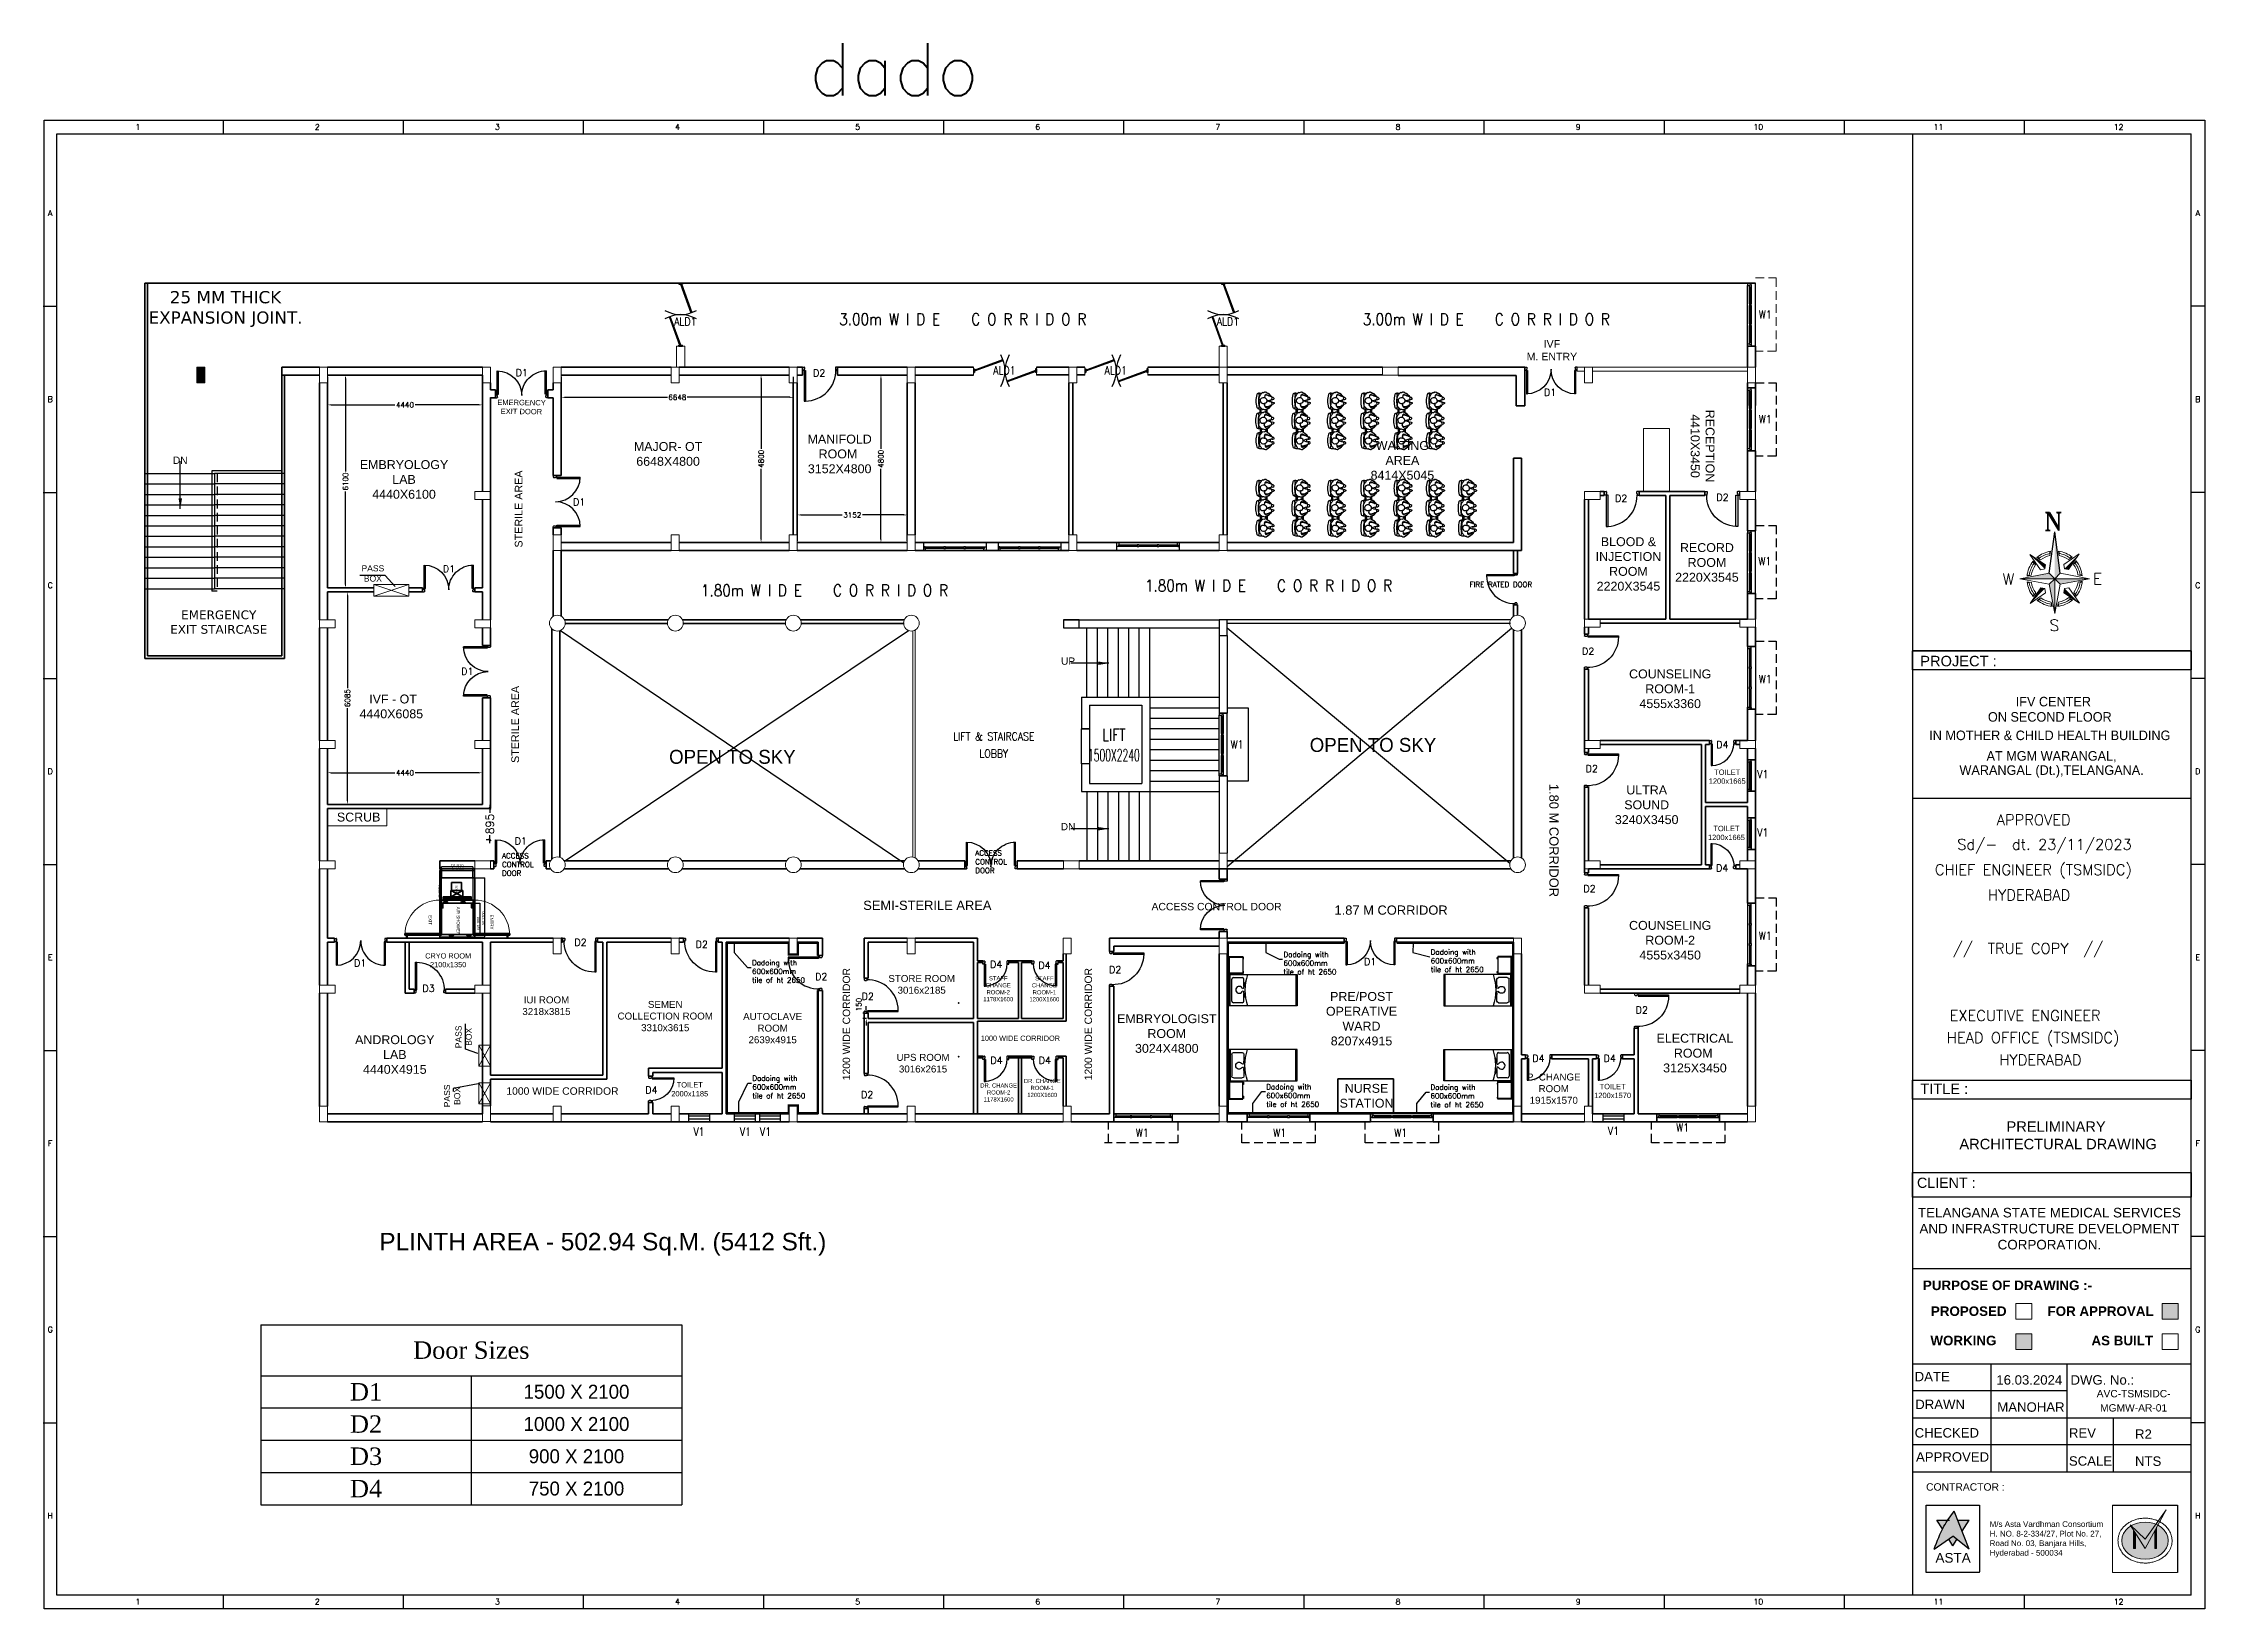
# Model space of a CAD drawing. Extents: x 2733443 to 3206532, y -1516114 to -1264405.
# Drawn here: x 2733443 to 2795389, y -1389320 to -1344476 of the extents above; entities that cross this region are included whole.
import ezdxf
from ezdxf.enums import TextEntityAlignment as Align

# ---------------------------------------------------------------- set-up
doc = ezdxf.new("R2010")
doc.units = 0
doc.header["$MEASUREMENT"] = 0
for name, pattern in [('1', [0, 0, 0]), ('DASHED', [0.75, 0.5, -0.25]), ('HIDDEN', [0.375, 0.25, -0.125])]:
    doc.linetypes.add(name, pattern=pattern)
doc.layers.get('0').update_dxf_attribs({"color": 250, "linetype": '1'})
for name, color, linetype, lineweight in [('0.0', 8, 'Continuous', 0), ('AIR SHOWER', 7, 'Continuous', 35), ('Column', 162, 'Continuous', 13), ('formate text', 8, 'Continuous', 0), ('WALL', 7, '1', 35), ('WIN', 151, 'Continuous', 9), ('windows', 4, 'Continuous', 0)]:
    doc.layers.add(name, color=color, linetype=linetype, lineweight=lineweight)
for name, color, linetype in [('ALD1', 7, 'Continuous'), ('Chajja', 7, 'DASHED'), ('DADO', 10, '1'), ('Dimensions', 10, '1'), ('DOOR', 40, 'Continuous'), ('FUR', 33, 'Continuous'), ('FURN', 31, 'Continuous'), ('furniture', 33, 'Continuous'), ('GRIDS', 2, 'Continuous'), ('HS', 251, '1'), ('Plan', 44, 'Continuous'), ('Railing', 34, '1'), ('stairscas', 7, 'Continuous'), ('TEXT', 5, '1'), ('TITLE', 7, 'Continuous'), ('V1', 7, 'Continuous'), ('Ventilator', 161, '1'), ('W1', 7, 'Continuous'), ('walls', 1, 'Continuous')]:
    doc.layers.add(name, color=color, linetype=linetype)
doc.styles.add('ARI', font='arial.ttf')
doc.styles.add('ARIAL', font='arial.ttf')
doc.styles.add('FORMATE', font='arialbd.ttf')
doc.styles.add('MSK', font='g13f12w.shx')
doc.styles.add('ROMANS', font='romans.shx')
doc.styles.add('ROMANT', font='romant.shx')
doc.styles.add('RT', font='romant.shx')
doc.styles.add('style3', font='arialbd.ttf')
doc.dimstyles.new('BIGDFD', dxfattribs={"dimtxt": 8, "dimasz": 4, "dimexe": 1, "dimexo": 2, "dimtad": 1, "dimlfac": 10, "dimtxsty": 'Standard', "dimcen": 2.5, "dimclrd": 5, "dimclre": 3, "dimclrt": 1, "dimadec": 0, "dimazin": 0, "dimtfac": 1, "dimtmove": 0, "dimatfit": 3, "dimfxl": 1, "dimarcsym": 0})
doc.dimstyles.new('BIGDFD$0', dxfattribs={"dimtxt": 8, "dimasz": 4, "dimexe": 1, "dimexo": 2, "dimtad": 1, "dimlfac": 10, "dimtxsty": 'Standard', "dimcen": 2.5, "dimclrd": 5, "dimclre": 3, "dimclrt": 1, "dimadec": 0, "dimazin": 0, "dimtfac": 1, "dimtmove": 0, "dimatfit": 3, "dimfxl": 1, "dimarcsym": 0})
doc.dimstyles.new('Measurements', dxfattribs={"dimscale": 0, "dimtxt": 150, "dimasz": 100, "dimexe": 100, "dimexo": 50, "dimgap": 25, "dimtad": 0, "dimdec": 0, "dimzin": 0, "dimdsep": 46, "dimtxsty": 'ROMANS', "dimcen": 10, "dimdle": 100, "dimclrd": 256, "dimclre": 256, "dimclrt": 5, "dimadec": 0, "dimazin": 0, "dimtfac": 1, "dimtdec": 0, "dimtofl": 0, "dimtmove": 1, "dimatfit": 3, "dimfxl": 1, "dimfrac": 2, "dimtolj": 1, "dimtzin": 0, "dimarcsym": 0})
doc.dimstyles.new('MM', dxfattribs={"dimscale": 0, "dimtxt": 230, "dimasz": 60, "dimexe": 100, "dimexo": 0.0625, "dimgap": 25, "dimtad": 0, "dimdec": 0, "dimzin": 0, "dimdsep": 46, "dimtxsty": 'ROMANS', "dimblk": 'OBLIQUE', "dimcen": 0.09, "dimdle": 100, "dimclrd": 5, "dimclre": 5, "dimclrt": 6, "dimadec": 0, "dimazin": 0, "dimtfac": 1, "dimtdec": 0, "dimtofl": 0, "dimtmove": 1, "dimatfit": 3, "dimfxl": 1, "dimfrac": 2, "dimtolj": 1, "dimtzin": 0, "dimarcsym": 0})
doc.dimstyles.new('TEXT', dxfattribs={"dimscale": 0, "dimtxt": 500, "dimasz": 100, "dimexe": 75, "dimexo": 100, "dimgap": 50, "dimtad": 0, "dimdec": 0, "dimzin": 0, "dimdsep": 46, "dimtxsty": 'ARIAL', "dimblk": 'OBLIQUE', "dimcen": 0.09, "dimdle": 100, "dimclrd": 256, "dimclre": 256, "dimclrt": 6, "dimadec": 0, "dimazin": 0, "dimtfac": 1, "dimtdec": 0, "dimtofl": 0, "dimtmove": 2, "dimatfit": 3, "dimfxl": 1, "dimfrac": 2, "dimtolj": 1, "dimtzin": 0, "dimarcsym": 0})

msp = doc.modelspace()

# ---------------------------------------------------------------- texts
at = {"style": 'ROMANS'}
for s, p in [('D1', (2746981.1918, -1354015.3305)), ('D2', (2755505.5818, -1354018.9676)), ('D1', (2776450.4488, -1354575.0652)), ('D1', (2748625.2432, -1357715.9756)), ('D2', (2778490.1584, -1357607.8542)), ('D2', (2781391.4134, -1357581.1775)), ('D1', (2744895.5456, -1359631.2659)), ('D2', (2777542.1074, -1361989.8586)), ('D1', (2745420.8026, -1362564.5201)), ('D4', (2781387.8742, -1364666.5281)), ('D2', (2777644.5018, -1365355.1973)), ('D1', (2746952.7565, -1367425.8219)), ('D4', (2781383.4881, -1368197.5909)), ('D2', (2777582.4286, -1368792.6712)), ('D2', (2748666.8003, -1370329.8833)), ('D2', (2752138.4183, -1370392.171)), ('D1', (2742351.4923, -1370925.7364)), ('D4', (2760577.6597, -1370958.3054)), ('D4', (2761960.0094, -1370987.3826)), ('D1', (2771292.6042, -1370881.47)), ('D3', (2744308.083, -1371651.0155)), ('D2', (2755564.9407, -1371316.6122)), ('D2', (2763989.6479, -1371110.6037)), ('D2', (2756895.5653, -1371876.6122)), ('D2', (2779077.6464, -1372273.1434)), ('D4', (2760587.8987, -1373710.2847)), ('D4', (2761970.2483, -1373715.1308)), ('D4', (2776115.6155, -1373655.5993)), ('D4', (2778159.4685, -1373655.5993)), ('D4', (2750695.7823, -1374564.0555)), ('D2', (2756877.4407, -1374696.6122))]:
    msp.add_text(s, height=200, dxfattribs=at).set_placement(p)
at = {"layer": 'AIR SHOWER'}
for s, height, p in [('CONTROLS', 45.7466, (2744754.7895, -1368596.7602)), ('BLOWER', 45.7466, (2745264.3136, -1368599.2002)), ('EXIT', 91.4932, (2744490.051, -1369453.1757)), ('AIR SHOWER', 91.4932, (2745290.5378, -1369208.6565)), ('ENTRY', 91.4932, (2746254.4617, -1369434.0927))]:
    msp.add_text(s, height=height, rotation=270, dxfattribs=at).set_placement(p)
at = {"layer": 'ALD1', "color": 251, "lineweight": 5, "style": 'ROMANS', "width": 0.85}
for p in [(2751843.8158, -1352563.5672), (2767392.3915, -1352563.5672), (2760988.5987, -1353960.3171), (2764178.9104, -1353960.3171), (2764178.9104, -1353960.3171)]:
    msp.add_text('ALD1', height=230, dxfattribs=at).set_placement(p, align=Align.CENTER)
at = {"layer": 'DADO', "color": 1, "char_height": 150, "attachment_point": 1, "style": 'ROMANS'}
for insert in [(2753754.5911, -1370737.2291), (2768986.1089, -1370500.6754), (2773205.1618, -1370433.6954), (2753764.267, -1374049.9304), (2768492.2327, -1374295.4893), (2773198.2355, -1374305.977)]:
    msp.add_mtext('Dadoing with \\P600x600mm \\Ptile of ht 2650', dxfattribs=dict(at, insert=insert))
at = {"layer": 'formate text', "color": 7, "lineweight": 15, "ltscale": 100, "style": 'style3'}
msp.add_text('PURPOSE OF DRAWING :-', height=273.914679, dxfattribs=at).set_placement((2787311.5428, -1380192.1383, -173.1206))
at = {"layer": 'formate text', "color": 7, "lineweight": 15, "style": 'FORMATE'}
for s, height, p in [('PROPOSED ', 273.91468, (2789814.7806, -1380932.8181, -173.1206)), ('FOR APPROVAL', 273.914679, (2793922.6646, -1380932.8181, -173.1206)), ('WORKING', 273.91468, (2789417.5452, -1381774.4752, -173.1206)), ('AS BUILT', 273.91468, (2793905.8818, -1381774.4752, -173.1206))]:
    msp.add_text(s, height=height, dxfattribs=at).set_placement(p, align=Align.RIGHT)
at = {"layer": 'GRIDS', "color": 0, "lineweight": 30, "style": 'ROMANT'}
for s, height, p in [(' APPROVED ', 307.05521, (2789216.1489, -1366875.3924)), ('Sd/-  dt. 23/11/2023', 307.055208, (2788295.4273, -1367579.9121)), ('CHIEF ENGINEER (TSMSIDC)', 307.055208, (2787654.0768, -1368303.9832)), ('HYDERABAD', 307.05521, (2789176.9109, -1369028.1021)), ('//  TRUE COPY  //', 307.055208, (2788168.0283, -1370556.8459)), (' EXECUTIVE ENGINEER', 307.055208, (2787865.1614, -1372482.3895)), ('HEAD OFFICE (TSMSIDC)', 307.055208, (2787995.801, -1373114.4834)), ('HYDERABAD', 307.05521, (2789503.4932, -1373751.0505))]:
    msp.add_text(s, height=height, dxfattribs=at).set_placement(p)
at = {"layer": 'stairscas', "color": 251, "linetype": 'Continuous', "style": 'ARI'}
msp.add_text('DN', height=208.08, dxfattribs=at).set_placement((2737368.2438, -1356524.7177), align=Align.CENTER)
at = {"layer": 'stairscas', "color": 251, "ltscale": 500, "style": 'ARI'}
for s, p in [('UP', (2762812.6023, -1362278.9141)), ('DN', (2762812.6023, -1367019.9115))]:
    msp.add_text(s, height=208.08, dxfattribs=at).set_placement(p, align=Align.CENTER)
at = {"layer": 'stairscas', "color": 251, "ltscale": 500, "width": 0.85}
for s, style, p in [('LIFT & STAIRCASE', 'RT', (2760684.6253, -1364445.8155)), ('W1', 'ROMANS', (2767657.0423, -1364674.4567)), ('LOBBY', 'RT', (2760684.6253, -1364939.2944))]:
    msp.add_text(s, height=230, dxfattribs=dict(at, style=style)).set_placement(p, align=Align.CENTER)
at = {"layer": 'stairscas', "color": 251, "ltscale": 500, "attachment_point": 8}
for s, insert, char_height, width, style in [('{\\W0.75;LIFT\\P\\W0.55;1500X2240}', (2764125.8937, -1365044.6064), 350, 1732.234699, 'ROMANS'), ('OPEN TO SKY', (2771551.3376, -1364781.7117), 400, 8187.231718, 'MSK'), ('OPEN TO SKY', (2753192.4711, -1365122.4977), 400, 8187.231718, 'MSK')]:
    msp.add_mtext(s, dxfattribs=dict(at, insert=insert, char_height=char_height, width=width, style=style))
at = {"layer": 'TEXT', "linetype": 'Continuous', "lineweight": 5, "style": 'RT', "width": 0.85}
for p in [(2759795.0635, -1352549.2088), (2759795.0635, -1352549.2088), (2774799.6914, -1352549.2088), (2774799.6914, -1352549.2088)]:
    msp.add_text('3.00m W I D E   C O R R I D O R', height=336.6, dxfattribs=at).set_placement(p, align=Align.CENTER)
at = {"layer": 'TEXT', "color": 7, "style": 'RT'}
for s, p in [('W', (2789593.7457, -1359991.945)), ('E', (2792184.238, -1359984.023)), ('S', (2790936.3276, -1361311.6797))]:
    msp.add_text(s, height=329.2738, dxfattribs=at).set_placement(p)
at = {"layer": 'TEXT', "linetype": 'Continuous', "style": 'RT', "width": 0.85}
for p in [(2755832.9882, -1360316.6), (2768558.3101, -1360180.3442)]:
    msp.add_text('1.80m W I D E   C O R R I D O R', height=336.6, dxfattribs=at).set_placement(p, align=Align.CENTER)
at = {"layer": 'TEXT', "style": 'ARIAL'}
for s, height, p in [('ACCESS CONTROL DOOR', 212.5, (2767068.2516, -1369377.1499)), ('1000 WIDE CORRIDOR', 150, (2761446.9138, -1373097.6389)), ('1000 WIDE CORRIDOR', 212.5, (2748322.3463, -1374660.6736))]:
    msp.add_text(s, height=height, dxfattribs=at).set_placement(p, align=Align.BOTTOM_CENTER)
for p in [(2756630.2789, -1372574.5907), (2763562.5617, -1372574.5907)]:
    msp.add_text('1200 WIDE CORRIDOR', height=212.5, rotation=90, dxfattribs=at).set_placement(p, align=Align.BOTTOM_CENTER)
at = {"layer": 'TEXT', "lineweight": 5, "insert": (2738666.4874, -1352604.1758), "char_height": 350, "width": 5877.751546, "attachment_point": 8, "style": 'MSK'}
msp.add_mtext('{\\fVerdana|b0|i0|c0|p34;25 MM THICK EXPANSION JOINT.}', dxfattribs=at)
at = {"layer": 'TEXT'}
for s, insert, char_height, width, attachment_point, style in [('IVF\\PM. ENTRY', (2776678.8169, -1353269.5468), 216.75, 1950.59307, 5, 'ARIAL'), ('MAJOR- OT\\P6648X4800', (2751349.5295, -1356241.0999), 255, 2454.157572, 5, 'ARIAL'), ('MANIFOLD ROOM  3152X4800', (2756266.8727, -1356241.0999), 255, 2454.157572, 5, 'ARIAL'), ('WAITING AREA 8414X5045', (2772394.0769, -1356426.8159), 255, 2454.157572, 5, 'ARIAL'), ('EMBRYOLOGY\\PLAB\\P4440X6100', (2743782.2855, -1356972.3655), 255, 4308.959529, 5, 'ARIAL'), ('BLOOD & INJECTION ROOM 2220X3545', (2778872.7925, -1359393.2732), 255, 2294.815376, 5, 'ARIAL'), ('RECORD\\PROOM 2220X3545', (2781121.3026, -1359349.9879), 255, 2294.815376, 5, 'ARIAL'), ('{\\fVerdana|b0|i0|c0|p34;EMERGENCY\\PEXIT STAIRCASE}', (2738471.8363, -1361395.0704), 250, 3566.071851, 8, 'MSK'), ('COUNSELING\\PROOM-1\\P4555x3360', (2780067.921, -1362969.391), 255, 2454.157572, 5, 'ARIAL'), (' IVF - OT\\P4440X6085', (2743418.5758, -1363474.391), 255, 2454.157572, 5, 'ARIAL'), ('TOILET\\P1200x1665', (2781703.0851, -1365485.6301), 153, 1626.955662, 5, 'ARIAL'), ('ULTRA SOUND\\P3240X3450', (2779394.9599, -1366292.2494), 255, 2065.816508, 5, 'ARIAL'), ('SCRUB', (2742481.8399, -1366643.9363), 255, 1342.043575, 5, 'ARIAL'), ('TOILET\\P1200x1665', (2781680.3007, -1367098.0211), 153, 1626.955662, 5, 'ARIAL'), ('COUNSELING\\PROOM-2\\P4555x3450', (2780067.921, -1370171.4695), 255, 2454.157572, 5, 'ARIAL'), ('CRYO ROOM 2100x1350', (2745047.1079, -1370744.3874), 150, 2091.40159, 5, 'ARIAL'), ('STORE ROOM\\P3016x2185', (2758617.2977, -1371435.6767), 200, 2061.081547, 5, 'ARIAL'), ('STAFF CHANGE\\PROOM-2\\P1178X1600', (2760811.7296, -1371559.7703), 120, 1089.045933, 5, 'ARIAL'), ('STAFF CHANGE\\PROOM-1\\P1200X1600', (2762133.8045, -1371561.3832), 120, 1082.252715, 5, 'ARIAL'), ('IUI ROOM 3218x3815', (2747864.5977, -1372046.83), 200, 2091.40159, 5, 'ARIAL'), ('SEMEN COLLECTION ROOM 3310x3615', (2751268.4153, -1372343.5078), 200, 2732.422793, 5, 'ARIAL'), ('PRE/POST \\POPERATIVE WARD\\P8207x4915', (2771221.8678, -1372419.9536), 255, 2454.157572, 5, 'ARIAL'), ('AUTOCLAVE\\PROOM\\P2639x4915', (2754346.6092, -1372689.1621), 200, 1382.810368, 5, 'ARIAL'), ('EMBRYOLOGIST\\PROOM\\P3024X4800', (2765642.042, -1372844.6348), 255, 2714.454664, 5, 'ARIAL'), ('ANDROLOGY LAB 4440X4915', (2743518.2986, -1373446.4235), 255, 2454.157572, 5, 'ARIAL'), ('ELECTRICAL ROOM  3125X3450', (2780777.8503, -1373405.6605), 255, 2454.157572, 5, 'ARIAL'), ('UPS ROOM\\P3016x2615', (2758656.7275, -1373693.6163), 200, 2253.017537, 5, 'ARIAL'), ('TOILET\\P2000x1185', (2751970.2332, -1374440.196), 153, 1626.955662, 5, 'ARIAL'), ('DR. CHANGE\\PROOM-2\\P1178X1600', (2760823.7701, -1374531.0079), 120, 1786.825377, 5, 'ARIAL'), ('DR. CHANGE\\PROOM-1\\P1200X1600', (2762073.1828, -1374401.9066), 120, 1786.825377, 5, 'ARIAL'), ('NURSE STATION', (2771366.3232, -1374627.5777), 255, 2454.157572, 5, 'ARIAL'), ('P. CHANGE ROOM\\P1915x1570', (2776731.6141, -1374423.2102), 200, 1987.373182, 5, 'ARIAL'), ('TOILET\\P1200x1570', (2778419.5006, -1374489.1667), 153, 1626.955662, 5, 'ARIAL'), ('PLINTH AREA - 502.94 Sq.M. (5412 Sft.)', (2749478.892, -1378878.6348), 500, 16142.689333, 5, 'ARIAL')]:
    msp.add_mtext(s, dxfattribs=dict(at, insert=insert, char_height=char_height, width=width, attachment_point=attachment_point, style=style))
at = {"layer": 'TEXT', "insert": (2780996.0861, -1356013.4473), "char_height": 255, "width": 2294.815376, "attachment_point": 5, "rotation": 270, "style": 'ARIAL'}
msp.add_mtext('RECEPTION\\P4410X3450', dxfattribs=at)
at = {"layer": 'TEXT', "linetype": 'Continuous', "insert": (2742889.7441, -1359664.5236, -101230.7692), "char_height": 175, "width": 1149.249659, "attachment_point": 5, "style": 'ARIAL'}
msp.add_mtext('PASS BOX', dxfattribs=at)
msp.add_mtext('PASS BOX', dxfattribs=at)
at = {"layer": 'TEXT', "char_height": 150, "attachment_point": 1, "style": 'ROMANS'}
for s, width, insert in [('FIRE RATED DOOR', 2226.227209, (2774319.2552, -1359902.1624)), ('ACCESS CONTROL DOOR', 1212.859684, (2746590.4039, -1367675.7673)), ('ACCESS CONTROL DOOR', 1212.859684, (2760154.0181, -1367596.4022))]:
    msp.add_mtext_dynamic_manual_height_columns(s, width=width, gutter_width=1000, heights=[0], dxfattribs=dict(at, insert=insert))
at = {"layer": 'TEXT', "linetype": 'Continuous', "char_height": 175, "width": 1149.249659, "attachment_point": 5, "rotation": 90, "style": 'ARIAL'}
for insert in [(2745491.1294, -1372937.8745, -101230.7692), (2745161.3739, -1374629.1642, -101230.7692)]:
    msp.add_mtext('PASS BOX', dxfattribs=dict(at, insert=insert))
at = {"layer": 'TITLE', "color": 5, "style": 'RT'}
msp.add_text('N', height=519.3415, dxfattribs=at).set_placement((2790779.0513, -1358436.4729))
at = {"layer": 'TITLE', "color": 7, "style": 'ARIAL'}
for s, height, p in [('PROJECT :', 300, (2787235.2296, -1362323.2595)), ('TITLE :', 300, (2787235.2296, -1374575.4803)), ('CLIENT :', 291.90184, (2787141.993, -1377264.214)), ('16.03.2024', 270, (2789415.9861, -1382900.5535)), ('DWG. No.:', 270, (2791540.4072, -1382900.591)), ('MANOHAR', 270, (2789443.1103, -1383677.5678)), ('REV', 270, (2791495.3641, -1384418.4981)), ('R2', 270, (2793389.9533, -1384452.6139)), ('SCALE', 270, (2791495.3641, -1385222.6107)), ('NTS', 270, (2793389.9533, -1385227.3162))]:
    msp.add_text(s, height=height, dxfattribs=at).set_placement(p)
at = {"layer": 'TITLE', "color": 7, "style": 'ARIAL', "width": 0.95}
for s, p in [(' IFV CENTER', (2790998.6854, -1363471.5571, 36.7234)), ('ON SECOND FLOOR ', (2790998.6854, -1363909.365, 36.7234)), ('IN MOTHER & CHILD HEALTH BUILDING ', (2790998.6854, -1364437.8664, 36.7234)), ('WARANGAL (Dt.),TELANGANA.', (2790998.6854, -1365434.0746, 36.7234)), ('AT MGM WARANGAL,', (2790998.6854, -1365026.7434, 36.7234))]:
    msp.add_text(s, height=273.316355, rotation=0.000049185, dxfattribs=at).set_placement(p, align=Align.CENTER)
at = {"layer": 'TITLE', "color": 7, "style": 'ARIAL'}
for s, p in [('DATE', (2787576.9691, -1382668.9413)), ('DRAWN ', (2787856.1844, -1383466.0133)), ('CHECKED', (2787997.518, -1384280.8403)), ('APPROVED', (2788160.7393, -1384971.5857))]:
    msp.add_text(s, height=270, dxfattribs=at).set_placement(p, align=Align.MIDDLE_CENTER)
for s, height, p in [('AVC-TSMSIDC-', 209.832616, (2793349.7709, -1383263.535)), ('MGMW-AR-01', 209.83262, (2793349.7709, -1383670.123))]:
    msp.add_text(s, height=height, dxfattribs=at).set_placement(p, align=Align.CENTER)
at = {"layer": 'TITLE', "color": 7, "insert": (2791127.7041, -1375358.8557), "char_height": 300, "width": 7456.894454, "attachment_point": 2, "rotation": 0.000049185, "style": 'ARIAL'}
msp.add_mtext('PRELIMINARY\\P ARCHITECTURAL DRAWING', dxfattribs=at)
at = {"layer": 'TITLE', "color": 18, "true_color": 0x000000, "insert": (2790935.9032, -1377836.2235), "char_height": 275, "width": 7820.810597, "attachment_point": 2, "style": 'ARIAL'}
msp.add_mtext('{\\fArial|b0|i0|c0|p34;TELANGANA STATE MEDICAL SERVICES AND INFRASTRUCTURE DEVELOPMENT CORPORATION.}', dxfattribs=at)
at = {"layer": 'V1', "color": 7, "style": 'ROMANS', "width": 0.85}
for p in [(2782724.3021, -1365531.8714), (2782724.3021, -1367199.3714), (2752234.4785, -1375768.7979), (2753562.457, -1375768.7979), (2754139.2191, -1375768.7979), (2778441.7136, -1375747.7024)]:
    msp.add_text('V1', height=230, dxfattribs=at).set_placement(p, align=Align.CENTER)
at = {"layer": 'W1', "color": 251, "lineweight": 5, "style": 'ROMANS', "width": 0.85}
msp.add_text('W1', height=230, dxfattribs=at).set_placement((2782793.6348, -1352361.9567), align=Align.CENTER)
at = {"layer": 'W1', "color": 7, "style": 'ROMANS', "width": 0.85}
for p in [(2782793.6348, -1355361.9567), (2782781.0809, -1359424.2331), (2782792.1654, -1362806.17), (2782792.1654, -1370157.6611), (2764940.1583, -1375799.1918), (2768877.3678, -1375799.1918), (2772344.773, -1375799.1918), (2780424.5558, -1375651.6408)]:
    msp.add_text('W1', height=230, dxfattribs=at).set_placement(p, align=Align.CENTER)
at = {"layer": 'WALL', "insert": (2755379.3569, -1344475.7141), "char_height": 1500, "attachment_point": 1, "style": 'ROMANS'}
msp.add_mtext_dynamic_manual_height_columns('dado', width=44096.468564, gutter_width=1000, heights=[0], dxfattribs=at)
at = {"layer": 'WALL', "color": 7, "linetype": 'Continuous', "attachment_point": 5, "style": 'ARIAL'}
for s, insert, char_height, width, rotation in [(' EMERGENCY\\P EXIT DOOR', (2747118.1374, -1354896.3687), 154.28952, 1944.7887, 359.43793), ('\\pxt17; STERILE AREA', (2747068.4025, -1357860.6862), 220.4136, 2733.297639, 90), ('\\pxt17; STERILE AREA', (2746968.9746, -1364031.9504), 220.4136, 2733.297639, 90), ('\\pxt17; 1.80 M CORRIDOR ', (2776735.2136, -1367261.0721), 264.49632, 5098.697886, 270)]:
    msp.add_mtext(s, dxfattribs=dict(at, insert=insert, char_height=char_height, width=width, rotation=rotation))
at = {"layer": 'WALL', "color": 7, "linetype": 'Continuous', "char_height": 264.49632, "width": 5098.697886, "attachment_point": 5, "style": 'ARIAL'}
for s, insert in [('\\pxt17; SEMI-STERILE AREA', (2758728.1102, -1369171.655)), ('\\pxt17;1.87 M CORRIDOR ', (2772069.6376, -1369309.3556))]:
    msp.add_mtext(s, dxfattribs=dict(at, insert=insert))

# ---------------------------------------------------------------- blocks, each defined once
blk = doc.blocks.new('21500')
at = {"layer": 'DOOR'}
for p, q in [((45, 100), (45, 770)), ((45, 770), (80, 770)), ((80, 100), (80, 770)), ((1420, 100), (1420, 770)), ((1455, 770), (1420, 770)), ((1455, 100), (1455, 770)), ((45, 100), (80, 100)), ((45, 0), (45, 2.5)), ((60, 15), (57.5, 15)), ((1455, 100), (1420, 100)), ((1440, 15), (1442.5, 15)), ((1455, 0), (1455, 2.5))]:
    blk.add_line(p, q, dxfattribs=at)
for points in [[(60, 65), (45, 65), (45, 100), (0, 100), (0, 0), (45, 0)], [(60, 15), (60, 65)], [(1440, 65), (1455, 65), (1455, 100), (1500, 100), (1500, 0), (1455, 0)], [(1440, 15), (1440, 65)]]:
    blk.add_lwpolyline(points, dxfattribs=at)
at = {"layer": 'DOOR', "color": 145}
for centre, start, end in [((45, 65), 0, 90), ((1455, 65), 90, 180)]:
    blk.add_arc(centre, 705, start, end, dxfattribs=at)
at = {"layer": 'DOOR'}
for centre, start, end in [((45, 15), 270, 0), ((1455, 15), 180, 270)]:
    blk.add_arc(centre, 12.5, start, end, dxfattribs=at)
blk = doc.blocks.new('_Oblique')
at = {"color": 0, "linetype": 'ByBlock', "lineweight": -2}
blk.add_line((-0.5, -0.5), (0.5, 0.5), dxfattribs=at)
blk = doc.blocks.new('6w')
at = {"layer": 'Plan'}
for p, q in [((-36, 9.2), (-36, 0)), ((36, 9.2), (36, 0))]:
    blk.add_line(p, q, dxfattribs=at)
at = {"layer": 'Plan', "color": 143}
for p, q in [((-36, 9.2), (36, 9.2)), ((-33.5, 2.5), (-12.5, 2.5)), ((-33.5, 0), (33.5, 0)), ((-31, 4), (-31.5, 4)), ((-31.5, 3.3), (-31.5, 4)), ((-31.5, 3.6), (-12.5, 3.6)), ((-31.5, 3.3), (-31, 3.3)), ((-31, 4.5), (-31, 4)), ((-31, 2.5), (-31, 3.3)), ((-10.5, 3.6), (10.5, 3.6)), ((-10.5, 2.5), (10.5, 2.5)), ((34, 4.5), (12.5, 4.5)), ((12.5, 3.6), (31.5, 3.6)), ((12.5, 2.5), (33.5, 2.5)), ((31, 4.5), (31, 4)), ((31, 4), (31.5, 4)), ((31.5, 3.3), (31, 3.3)), ((31, 2.5), (31, 3.3)), ((31.5, 4), (31.5, 3.3))]:
    blk.add_line(p, q, dxfattribs=at)
at = {"layer": 'Plan', "color": 40}
for p, q in [((-12.5, 2.5), (-12.5, 4.5)), ((-12.5, 4.5), (-10.5, 4.5)), ((-10.5, 2.5), (-12.5, 2.5)), ((-10.5, 2.5), (-10.5, 4.5)), ((10.5, 4.5), (12.5, 4.5)), ((10.5, 2.5), (10.5, 4.5)), ((12.5, 2.5), (10.5, 2.5)), ((12.5, 2.5), (12.5, 4.5))]:
    blk.add_line(p, q, dxfattribs=at)
for points in [[(-34, 4.5), (-36, 4.5), (-36, 0), (-33.5, 0), (-33.5, 2.5), (-34, 2.5), (-34, 4.5)], [(34, 4.5), (36, 4.5), (36, 0), (33.5, 0), (33.5, 2.5), (34, 2.5), (34, 4.5)]]:
    blk.add_lwpolyline(points, close=True, dxfattribs=at)
at = {"layer": 'Plan', "color": 143}
for points in [[(-12.5, 4.5), (-34, 4.5)], [(10.5, 4.5), (-10.5, 4.5)]]:
    blk.add_lwpolyline(points, dxfattribs=at)
blk = doc.blocks.new('Z$W@#5624')
at = {"layer": 'DOOR'}
for p, q in [((19, 470), (840, 769)), ((28, 446), (849, 745)), ((188, 518), (680, 697)), ((676, 709), (685, 685)), ((0, 400), (0, 499)), ((0, 499), (25, 499)), ((0, 400), (25, 400)), ((19, 470), (28, 446)), ((25, 400), (25, 499)), ((183, 529), (192, 506)), ((1770, 453), (949, 154)), ((1779, 429), (957, 130)), ((1113, 214), (1122, 190)), ((1610, 381), (1117, 202)), ((1614, 369), (1606, 393)), ((1779, 429), (1770, 453)), ((1798, 499), (1773, 499)), ((1773, 400), (1773, 499)), ((1798, 400), (1773, 400)), ((1798, 400), (1798, 499))]:
    blk.add_line(p, q, dxfattribs=at)
at = {"layer": 'DOOR', "color": 145}
for centre, start_param, end_param in [((0, 449), 2.617994, 3.665191), ((1798, 449), -0.523599, 0.523599)]:
    blk.add_ellipse(centre, major_axis=(-899, 0), ratio=1, start_param=start_param, end_param=end_param, dxfattribs=at)
blk = doc.blocks.new('A$C772B36EA')
at = {"layer": 'TITLE', "color": 5}
for p in [(-343, 338), (338, 343)]:
    blk.add_line(p, (0, 2877), dxfattribs=at)
at = {"layer": 'TITLE', "color": 8, "lineweight": 5}
for p, q in [((-566, 858), (-1516, 1493)), ((-866, 553), (-1516, 1493)), ((-287, 1418), (-252, 1683)), ((-287, 1418), (-252, 1683)), ((270, 1421), (233, 1686)), ((270, 1421), (233, 1686)), ((270, 1421), (233, 1686)), ((553, 866), (1493, 1516)), ((858, 566), (1493, 1516)), ((-343, 338), (-2128, 0)), ((-2128, 0), (0, 0)), ((0, 0), (-2128, 0)), ((-338, -343), (-2128, 0)), ((-1432, 209), (-1695, 156)), ((-1173, 847), (-1326, 1068)), ((-865, 1160), (-1088, 1309)), ((-606, 597), (-866, 553)), ((-606, 597), (-566, 858)), ((0, 0), (-343, 338)), ((-343, 338), (0, 0)), ((-338, -343), (0, 0)), ((0, 0), (-338, -343)), ((0, 0), (338, 343)), ((338, 343), (0, 0)), ((0, 0), (343, -338)), ((343, -338), (0, 0)), ((0, 0), (0, -2128)), ((0, -2128), (0, 0)), ((0, 0), (2128, 0)), ((2128, 0), (0, 0)), ((338, 343), (2128, 0)), ((343, -338), (2128, 0)), ((597, 606), (553, 866)), ((597, 606), (858, 566)), ((847, 1173), (1068, 1326)), ((1160, 865), (1309, 1088)), ((1428, 230), (1692, 182)), ((-1428, -230), (-1692, -182)), ((-858, -566), (-1493, -1516)), ((-553, -866), (-1493, -1516)), ((-1160, -865), (-1309, -1088)), ((-847, -1173), (-1068, -1326)), ((-597, -606), (-858, -566)), ((-597, -606), (-553, -866)), ((-338, -343), (0, -2128)), ((343, -338), (0, -2128)), ((606, -597), (566, -858)), ((566, -858), (1516, -1493)), ((606, -597), (866, -553)), ((865, -1160), (1088, -1309)), ((866, -553), (1516, -1493)), ((1173, -847), (1326, -1068)), ((1432, -209), (1695, -156)), ((-209, -1432), (-156, -1695)), ((230, -1428), (182, -1692))]:
    blk.add_line(p, q, dxfattribs=at)
for radius, start, end in [(1702, 98.52692, 129.72625), (1575, 99.85136, 126.70773), (1447, 101.42181, 126.70773), (1702, 51.14269, 82.1348), (1575, 54.16121, 80.81434), (1447, 54.16121, 79.24868), (1702, 141.14269, 174.72625), (1575, 144.16121, 171.70773), (1447, 144.16121, 171.70773), (1447, 9.16121, 36.70773), (1575, 9.16121, 36.70773), (1702, 6.14269, 39.72625), (1702, 186.14269, 219.72625), (1575, 189.16121, 216.70773), (1447, 189.16121, 216.70773), (1702, 231.14269, 264.72625), (1575, 234.16121, 261.70773), (1447, 234.16121, 261.70773), (1702, 276.14269, 309.72625), (1447, 279.1612, 306.70773), (1575, 279.1612, 306.70773), (1447, 324.16121, 351.70773), (1575, 324.16121, 351.70773), (1702, 321.14269, 354.72625)]:
    blk.add_arc((0, 0), radius, start, end, dxfattribs=at)
at = {"layer": 'TITLE', "color": 5}
blk.add_solid([(0, 2877), (338, 343), (0, 0)], dxfattribs=at)
at = {"layer": 'TITLE', "color": 8, "lineweight": 5}
for points in [[(-1516, 1493), (-566, 858), (-606, 597)], [(-1088, 1309), (-1017, 1365), (-865, 1160)], [(-252, 1683), (-340, 1668), (-287, 1418)], [(233, 1686), (320, 1672), (270, 1421)], [(1493, 1516), (858, 566), (597, 606)], [(1068, 1326), (997, 1380), (847, 1173)], [(-2128, 0), (-343, 338), (0, 0)], [(-1684, 245), (-1695, 156), (-1432, 209)], [(-1326, 1068), (-1380, 997), (-1173, 847)], [(0, -2128), (-338, -343), (0, 0)], [(2128, 0), (343, -338), (0, 0)], [(1309, 1088), (1365, 1017), (1160, 865)], [(1680, 271), (1692, 182), (1428, 230)], [(-1680, -271), (-1692, -182), (-1428, -230)], [(-1493, -1516), (-858, -566), (-597, -606)], [(-1309, -1088), (-1365, -1017), (-1160, -865)], [(-1068, -1326), (-997, -1380), (-847, -1173)], [(1516, -1493), (566, -858), (606, -597)], [(1088, -1309), (1017, -1365), (865, -1160)], [(1326, -1068), (1380, -997), (1173, -847)], [(1684, -245), (1695, -156), (1432, -209)], [(-245, -1684), (-156, -1695), (-209, -1432)], [(271, -1680), (182, -1692), (230, -1428)]]:
    blk.add_solid(points, dxfattribs=at)
blk = doc.blocks.new('A$C1BA14061')
at = {"layer": 'TITLE', "color": 7}
for p, q in [((0, 0), (203982, 0)), ((0, -140464), (0, 0)), ((16920, -1290), (16920, 0)), ((33925, -1290), (33925, 0)), ((50931, -1290), (50931, 0)), ((67937, -1290), (67937, 0)), ((84942, -1290), (84942, 0)), ((101948, -1290), (101948, 0)), ((118954, -1290), (118954, 0)), ((135959, -1290), (135959, 0)), ((152965, -1290), (152965, 0)), ((169971, -1290), (169971, 0)), ((186976, -1290), (186976, 0)), ((203982, 0), (203982, -140464)), ((203982, -17558), (202692, -17558)), ((203982, -35116), (202692, -35116)), ((203982, -52674), (202692, -52674)), ((203982, -70232), (202692, -70232)), ((203982, -87790), (202692, -87790)), ((203982, -105348), (202692, -105348)), ((203982, -122906), (202692, -122906)), ((203982, -140464), (0, -140464))]:
    blk.add_line(p, q, dxfattribs=at)
at = {"layer": 'TITLE'}
for p, q in [((1204, -1290), (202692, -1290)), ((1204, -139174), (1204, -1290)), ((202692, -139174), (202692, -1290)), ((202692, -139174), (1204, -139174))]:
    blk.add_line(p, q, dxfattribs=at)
at = {"layer": 'TITLE', "color": 0}
for p, q in [((-86, -17558), (1204, -17558)), ((-86, -35116), (1204, -35116)), ((-86, -52674), (1204, -52674)), ((-86, -70232), (1204, -70232)), ((0, -87790), (1204, -87790)), ((-86, -105348), (1204, -105348)), ((-86, -122906), (1204, -122906)), ((16920, -140464), (16920, -139174)), ((33925, -140464), (33925, -139174)), ((50931, -140464), (50931, -139174)), ((67937, -140464), (67937, -139174)), ((84942, -140464), (84942, -139174)), ((101948, -140464), (101948, -139174)), ((118954, -140464), (118954, -139174)), ((135959, -140464), (135959, -139174)), ((152965, -140464), (152965, -139174)), ((169971, -140464), (169971, -139174)), ((186976, -140464), (186976, -139174))]:
    blk.add_line(p, q, dxfattribs=at)
at = {"layer": 'TITLE', "color": 7, "style": 'ROMANS', "width": 1}
for s, height, p in [('1', 535, (8852, -626)), ('2', 535, (25785, -626)), ('3', 535, (42791, -626)), ('4', 535, (59796, -626)), ('5', 535, (76802, -626)), ('6', 535, (93808, -626)), ('7', 535, (110813, -626)), ('8', 535, (127819, -626)), ('9', 535, (144825, -626)), ('10', 534.7, (161831, -626)), ('11', 534.7, (178836, -626)), ('12', 534.7, (195842, -626)), ('A', 535, (203324, -8765)), ('B', 535, (203324, -26323)), ('C', 535, (203324, -43881)), ('D', 535, (203324, -61439)), ('E', 535, (203324, -78997)), ('F', 535, (203324, -96555)), ('G', 535, (203324, -114113)), ('H', 535, (203324, -131671))]:
    blk.add_text(s, height=height, dxfattribs=at).set_placement(p, align=Align.MIDDLE)
at = {"layer": 'TITLE', "color": 0, "style": 'ROMANS', "width": 1}
for s, height, p in [('A', 535, (573, -8765)), ('B', 535, (573, -26323)), ('C', 535, (573, -43881)), ('D', 535, (573, -61439)), ('E', 535, (573, -78997)), ('F', 535, (573, -96555)), ('G', 535, (573, -114113)), ('H', 535, (573, -131671)), ('1', 535, (8852, -139799)), ('2', 535, (25785, -139799)), ('3', 535, (42791, -139799)), ('4', 535, (59796, -139799)), ('5', 535, (76802, -139799)), ('6', 535, (93808, -139799)), ('7', 535, (110813, -139799)), ('8', 535, (127819, -139799)), ('9', 535, (144825, -139799)), ('10', 534.7, (161831, -139799)), ('11', 534.7, (178836, -139799)), ('12', 534.7, (195842, -139799))]:
    blk.add_text(s, height=height, dxfattribs=at).set_placement(p, align=Align.MIDDLE)
blk = doc.blocks.new('A$C19B8274B')
at = {"layer": 'DOOR'}
for p, q in [((-45, 925), (-80, 925)), ((-80, 50), (-80, 925)), ((-45, 50), (-45, 925)), ((-45, 50), (-80, 50)), ((-955, -50), (-955, -47.5)), ((-940, -35), (-942.5, -35)), ((-60, -35), (-57.5, -35)), ((-45, -50), (-45, -47.5))]:
    blk.add_line(p, q, dxfattribs=at)
for points in [[(-940, 15), (-955, 15), (-955, 50), (-1000, 50), (-1000, -50), (-955, -50)], [(-940, -35), (-940, 15)], [(-60, 15), (-45, 15), (-45, 50), (0, 50), (0, -50), (-45, -50)], [(-60, -35), (-60, 15)]]:
    blk.add_lwpolyline(points, dxfattribs=at)
at = {"layer": 'DOOR', "color": 145}
blk.add_arc((-80, 50), 875, 90, 182.292443, dxfattribs=at)
at = {"layer": 'DOOR'}
for centre, start, end in [((-955, -35), 270, 0), ((-45, -35), 180, 270)]:
    blk.add_arc(centre, 12.5, start, end, dxfattribs=at)
blk = doc.blocks.new('A$C5E6D2A54')
at = {"layer": 'furniture'}
for p, q in [((-442, 400), (-1342, 400)), ((-1342, 400), (-1342, -1550)), ((-442, 370), (-1342, 370)), ((-1254, 270), (-1254, 22)), ((-580, 319), (-1205, 319)), ((-531, 22), (-531, 270)), ((-442, -1550), (-442, 400)), ((-1010, -27), (-1205, -27)), ((-580, -27), (-796, -27)), ((-1342, -1520), (-442, -1520)), ((-1342, -1550), (-442, -1550))]:
    blk.add_line(p, q, dxfattribs=at)
at = {"layer": 'furniture', "extrusion": (0, 0, -1)}
for centre, major_axis, ratio, start_param, end_param in [((-1205, 270), (34.8, 34.8), 1, 3.926991, 5.497787), ((-1205, 22), (-34.8, 34.8), 1, 3.926991, 5.497787), ((-903, 107), (99, 0), 0.994805, 2.082243, 7.342535), ((-971, -1), (-3.7, 29), 1, 0.827079, 3.777674), ((-836, -1), (3.5, 29), 1, 2.514084, 5.464678), ((-580, 270), (-34.8, 34.8), 1, 0.785398, 2.356194), ((-580, 22), (34.8, 34.8), 1, 0.785398, 2.356194), ((-892, -1416), (0, 1357), 0.999449, -0.338206, 0.338206), ((-995, -243), (-153, 153), 1, 0.057548, 0.834547), ((-812, -243), (69, 205), 0.993949, -0.370916, 0.370916)]:
    blk.add_ellipse(centre, major_axis=major_axis, ratio=ratio, start_param=start_param, end_param=end_param, dxfattribs=at)
blk = doc.blocks.new('A$C258329DF')
at = {"layer": 'furniture'}
for p, q in [((242, 428), (742, 428)), ((242, 28), (242, 428)), ((742, 28), (242, 28)), ((260, 440), (260, 428)), ((320, 440), (260, 440)), ((260, 16), (260, 28)), ((320, 16), (260, 16)), ((261, 48), (261, 428)), ((722, 48), (261, 48)), ((320, 440), (320, 428)), ((320, 16), (320, 28)), ((661, 440), (661, 428)), ((721, 440), (661, 440)), ((661, 16), (661, 28)), ((721, 16), (661, 16)), ((721, 440), (721, 428)), ((721, 16), (721, 28)), ((722, 428), (722, 48)), ((742, 428), (742, 28))]:
    blk.add_line(p, q, dxfattribs=at)
for centre, start, end in [((290, 354), 71.07536, 108.92464), ((290, 102), 251.07536, 288.92464), ((691, 354), 71.07536, 108.92464), ((691, 102), 251.07536, 288.92464)]:
    blk.add_arc(centre, 91.1, start, end, dxfattribs=at)
blk = doc.blocks.new('A$C45A5314D')
at = {"layer": 'furniture', "ltscale": 0.75, "rotation": 270}
blk.add_blockref('A$C258329DF', (-1978, 1209), dxfattribs=at)
at = {"layer": 'furniture', "color": 233, "xscale": -1, "rotation": 90}
blk.add_blockref('A$C5E6D2A54', (-1550, -892), dxfattribs=at)
blk = doc.blocks.new('750')
at = {"layer": 'DOOR'}
for p, q in [((-50, 705), (-47.5, 705)), ((-35, 690), (-35, 692.5)), ((-50, 45), (-47.5, 45)), ((-35, 60), (-35, 57.5)), ((50, 45), (50, 80)), ((50, 80), (675, 80)), ((50, 45), (675, 45)), ((675, 45), (675, 80))]:
    blk.add_line(p, q, dxfattribs=at)
for points in [[(15, 690), (15, 705), (50, 705), (50, 750), (-50, 750), (-50, 705)], [(-35, 690), (15, 690)], [(15, 60), (15, 45), (50, 45), (50, 0), (-50, 0), (-50, 45)], [(-35, 60), (15, 60)]]:
    blk.add_lwpolyline(points, dxfattribs=at)
for centre, start, end in [((-35, 705), 180, 270), ((-35, 45), 90, 180)]:
    blk.add_arc(centre, 12.5, start, end, dxfattribs=at)
at = {"layer": 'DOOR', "color": 145}
blk.add_arc((15, 45), 660, 0, 90, dxfattribs=at)
blk = doc.blocks.new('A$C7C0069F8')
at = {"layer": 'Plan'}
for p, q in [((230, 900), (0, 900)), ((0, 900), (0, 837)), ((112, 900), (0, 900)), ((0, 837), (62, 837)), ((62, 850), (112, 850)), ((62, 837), (62, 850)), ((112, 850), (112, 900)), ((112, 850), (112, 850)), ((0, 62), (62, 62)), ((0, 0), (0, 62)), ((62, 62), (62, 50)), ((62, 50), (112, 50)), ((112, 50), (112, 50)), ((112, 50), (112, 0)), ((230, 0), (0, 0)), ((112, 0), (0, 0))]:
    blk.add_line(p, q, dxfattribs=at)
at = {"layer": 'Plan', "color": 143}
for p, q in [((0, 62), (0, 837)), ((62, 62), (62, 837)), ((62, 800), (81, 800)), ((81, 812), (81, 800)), ((100, 812), (81, 812)), ((90, 87), (90, 812)), ((100, 800), (100, 812)), ((112, 800), (100, 800)), ((112, 850), (112, 50)), ((230, 0), (230, 900)), ((62, 100), (81, 100)), ((81, 87), (81, 100)), ((81, 87), (100, 87)), ((112, 100), (100, 100)), ((100, 100), (100, 87))]:
    blk.add_line(p, q, dxfattribs=at)
blk = doc.blocks.new('A$C718A0427')
at = {"layer": 'FURN', "color": 8}
for p, q in [((5, 278), (0, 248)), ((3, 235), (66, 144)), ((16, 299), (7, 285)), ((18, 330), (19, 309)), ((33, 419), (33, 357)), ((66, 144), (83, 123)), ((71, 228), (107, 150)), ((119, 419), (76, 385)), ((92, 261), (77, 249)), ((83, 123), (91, 118)), ((170, 271), (92, 261)), ((93, 115), (93, 109)), ((97, 102), (127, 82)), ((107, 150), (112, 136)), ((112, 136), (114, 127)), ((120, 105), (127, 100)), ((123, 93), (120, 105)), ((132, 86), (123, 93)), ((196, 434), (127, 423)), ((131, 101), (127, 111)), ((127, 100), (130, 99)), ((130, 99), (131, 101)), ((221, 433), (196, 434)), ((248, 438), (225, 433)), ((225, 102), (289, 102)), ((314, 425), (248, 438)), ((403, 426), (318, 425)), ((384, 109), (380, 99)), ((390, 93), (382, 86)), ((384, 98), (389, 103)), ((387, 82), (417, 102)), ((389, 103), (394, 107)), ((393, 103), (390, 93)), ((398, 279), (437, 249)), ((407, 150), (402, 136)), ((442, 228), (407, 150)), ((478, 363), (415, 421)), ((420, 109), (421, 115)), ((423, 118), (431, 123)), ((431, 123), (448, 144)), ((448, 144), (511, 235)), ((499, 334), (478, 363)), ((481, 423), (481, 359)), ((600, 403), (481, 403)), ((600, 370), (481, 370)), ((599, 203), (489, 203)), ((500, 302), (502, 322)), ((508, 282), (500, 302)), ((514, 248), (508, 282)), ((583, 235), (511, 235)), ((567, 258), (572, 292)), ((632, 155), (570, 245)), ((572, 292), (580, 312)), ((580, 312), (578, 332)), ((582, 344), (603, 373)), ((600, 433), (600, 369)), ((603, 373), (666, 431)), ((650, 133), (632, 155)), ((638, 238), (674, 160)), ((683, 289), (643, 259)), ((658, 128), (650, 133)), ((660, 119), (660, 125)), ((694, 92), (664, 112)), ((674, 160), (679, 146)), ((678, 436), (763, 435)), ((692, 113), (686, 117)), ((687, 113), (690, 103)), ((690, 103), (699, 96)), ((697, 108), (692, 113)), ((696, 119), (701, 109)), ((766, 435), (832, 448)), ((856, 112), (792, 112)), ((832, 448), (856, 443)), ((860, 443), (884, 444)), ((884, 444), (953, 433)), ((911, 281), (989, 271)), ((949, 96), (957, 103)), ((950, 111), (954, 121)), ((951, 109), (950, 111)), ((954, 110), (951, 109)), ((961, 115), (954, 110)), ((984, 112), (954, 92)), ((957, 103), (961, 115)), ((961, 429), (1004, 395)), ((969, 146), (967, 137)), ((974, 160), (969, 146)), ((1009, 238), (974, 160)), ((988, 125), (987, 119)), ((989, 271), (1004, 259)), ((998, 133), (990, 128)), ((1015, 155), (998, 133)), ((1078, 245), (1015, 155)), ((1048, 429), (1048, 367)), ((1048, 403), (1167, 403)), ((1048, 370), (1167, 370)), ((1049, 203), (1158, 203)), ((1063, 340), (1062, 319)), ((1065, 309), (1073, 295)), ((1071, 235), (1137, 235)), ((1076, 288), (1081, 258)), ((1134, 248), (1139, 282)), ((1199, 144), (1137, 235)), ((1139, 282), (1147, 302)), ((1147, 302), (1145, 322)), ((1149, 334), (1170, 363)), ((1167, 423), (1167, 359)), ((1170, 363), (1233, 421)), ((1217, 123), (1199, 144)), ((1205, 228), (1241, 150)), ((1250, 279), (1210, 249)), ((1225, 118), (1217, 123)), ((1227, 109), (1227, 115)), ((1261, 82), (1231, 102)), ((1241, 150), (1246, 136)), ((1245, 426), (1329, 425)), ((1259, 103), (1253, 107)), ((1254, 103), (1257, 93)), ((1257, 93), (1265, 86)), ((1264, 98), (1259, 103)), ((1263, 109), (1268, 99)), ((1333, 425), (1399, 438)), ((1423, 102), (1359, 102)), ((1399, 438), (1422, 433)), ((1427, 433), (1451, 434)), ((1451, 434), (1520, 423)), ((1478, 271), (1556, 261)), ((1516, 101), (1521, 111)), ((1518, 99), (1516, 101)), ((1516, 86), (1524, 93)), ((1521, 100), (1518, 99)), ((1528, 105), (1521, 100)), ((1551, 102), (1521, 82)), ((1524, 93), (1528, 105)), ((1528, 419), (1571, 385)), ((1536, 136), (1534, 127)), ((1541, 150), (1536, 136)), ((1576, 228), (1541, 150)), ((1555, 115), (1554, 109)), ((1556, 261), (1571, 249)), ((1565, 123), (1556, 118)), ((1582, 144), (1565, 123)), ((1645, 235), (1582, 144)), ((1615, 419), (1615, 357)), ((1630, 330), (1629, 309)), ((1632, 299), (1640, 285)), ((1643, 278), (1648, 248))]:
    blk.add_line(p, q, dxfattribs=at)
for points in [[(111, 138), (112, 153), (96, 222), (98, 260)], [(415, 266), (418, 222), (402, 153), (403, 138)], [(665, 276), (662, 232), (679, 163), (678, 148)], [(969, 148), (969, 163), (985, 232), (983, 270)], [(1232, 266), (1229, 222), (1246, 153), (1245, 138)], [(1536, 138), (1535, 153), (1552, 222), (1550, 260)]]:
    blk.add_lwpolyline(points, dxfattribs=at)
for points in [[(384, 82), (363, 59, -0.259848), (357, 57), (301, 66, -0.302547), (296, 71), (283, 128), (266, 180), (255, 193), (247, 180), (231, 128), (218, 71, -0.302547), (212, 66), (157, 57, -0.259848), (151, 59), (130, 82)], [(697, 92), (718, 69, 0.259848), (724, 67), (779, 76, 0.302547), (785, 81), (798, 138), (814, 190), (826, 203), (833, 190), (850, 138), (863, 81, 0.302547), (868, 76), (923, 67, 0.259848), (930, 69), (950, 92)], [(1264, 82), (1285, 59, 0.259848), (1291, 57), (1346, 66, 0.302547), (1352, 71), (1365, 128), (1381, 180), (1393, 193), (1400, 180), (1417, 128), (1430, 71, 0.302547), (1435, 66), (1490, 57, 0.259848), (1497, 59), (1517, 82)]]:
    blk.add_lwpolyline(points, format="xyb", dxfattribs=at)
for points in [[(306, 5, 0.28165), (326, 3, 0.281432), (363, 59, -0.259848), (357, 57), (301, 66, -0.302547), (296, 71, 0.254294)], [(775, 15, -0.28165), (755, 13, -0.281432), (718, 69, 0.259848), (724, 67), (779, 76, 0.302547), (785, 81, -0.254294)], [(1342, 5, -0.28165), (1322, 3, -0.281432), (1285, 59, 0.259848), (1291, 57), (1346, 66, 0.302547), (1352, 71, -0.254294)]]:
    blk.add_lwpolyline(points, format="xyb", close=True, dxfattribs=at)
for centre, radius, start, end in [((17, 245), 17.5, 170.84815, 214.75223), ((22, 276), 17.5, 148.02464, 170.84815), ((1, 308), 17.5, 328.02464, 2.85908), ((97, 303), 84.1, 104.4561, 161.46269), ((138, 419), 106, 151.03012, 180), ((138, 208), 106, 190.18468, 244.55926), ((82, 465), 36.6, 105.63896, 285.63897), ((87, 235), 17.5, 127.60088, 204.48751), ((239, -97), 620, 88.37526, 105.63897), ((89, 115), 3.85, 3.56151, 58.36725), ((239, -97), 547, 88.15806, 105.63897), ((102, 109), 8.38, 183.56151, 235.75323), ((106, 108), 20.4, 6.90921, 68.38711), ((130, 405), 17.5, 99.3001, 128.6806), ((128, 86), 4.21, 251.38574, 341.41915), ((130, 85), 1.82, 341.41915, 51.44695), ((220, 61), 70, 181.27331, 239.46406), ((275, 307), 111, 141.31111, 195.54285), ((268, 306), 105, 195.54285, 253.97185), ((190, 19), 19.3, 254.36324, 317.28276), ((247, 330), 75.4, 33.31223, 141.31111), ((157, 50), 64.2, 317.32958, 18.89776), ((222, 450), 17.5, 267.13547, 281.89725), ((257, 265), 62.5, 253.97185, 8.05093), ((274, -97), 620, 74.36103, 91.62474), ((274, -97), 547, 74.36103, 91.84194), ((223, 314), 104, 337.14969, 33.31223), ((318, 442), 17.5, 258.89823, 270.81906), ((316, 448), 179, 271.18069, 291.4261), ((384, 102), 5.12, 218.41805, 239.29465), ((387, 265), 17.5, 52.39912, 111.4261), ((382, 100), 2.26, 239.29465, 315.0334), ((383, 85), 1.82, 128.55305, 198.58085), ((386, 86), 4.21, 198.58085, 288.61426), ((405, 107), 20.9, 103.98884, 173.53885), ((390, 105), 4.3, 322.46369, 18.41492), ((394, 133), 8.61, 315.43504, 18.17835), ((403, 408), 17.5, 47.31606, 90.81906), ((412, 109), 8.38, 304.24677, 356.43849), ((375, 208), 106, 295.44074, 349.81532), ((425, 115), 3.85, 121.63275, 176.43849), ((432, 465), 36.6, 254.36103, 74.36104), ((427, 235), 17.5, 335.51249, 52.39912), ((375, 419), 106, 0, 28.96988), ((485, 324), 17.5, 354.29363, 36.13788), ((496, 245), 17.5, 325.24777, 9.15185), ((584, 255), 17.5, 170.84815, 214.75223), ((596, 334), 17.5, 143.86212, 185.70637), ((705, 429), 106, 151.03012, 180), ((705, 218), 106, 190.18468, 244.55926), ((649, 475), 36.6, 105.63896, 285.63897), ((654, 245), 17.5, 127.60088, 204.48751), ((806, -87), 620, 88.37526, 105.63897), ((656, 125), 3.85, 3.56151, 58.36725), ((806, -87), 547, 88.15806, 105.63897), ((669, 119), 8.38, 183.56151, 235.75323), ((678, 418), 17.5, 89.18094, 132.68394), ((687, 143), 8.61, 161.82165, 224.56496), ((676, 117), 20.9, 6.46115, 76.01116), ((693, 275), 17.5, 68.5739, 127.60088), ((691, 115), 4.3, 161.58508, 217.53631), ((695, 96), 4.21, 251.38574, 341.41915), ((698, 110), 2.26, 224.9666, 300.70535), ((697, 95), 1.82, 341.41915, 51.44695), ((765, 458), 179, 248.5739, 268.81931), ((697, 112), 5.12, 300.70535, 321.58195), ((857, 324), 104, 146.68777, 202.85031), ((824, 275), 62.5, 171.94907, 286.02815), ((763, 452), 17.5, 269.18094, 281.10177), ((834, 340), 75.4, 38.68889, 146.68777), ((841, -87), 620, 74.36103, 91.62474), ((841, -87), 547, 74.36103, 91.84194), ((812, 316), 105, 286.02815, 344.45715), ((859, 460), 17.5, 258.10275, 272.86453), ((924, 60), 64.2, 161.10224, 222.67042), ((891, 29), 19.3, 222.71724, 285.63676), ((806, 317), 111, 344.45715, 38.68889), ((860, 71), 70, 300.53594, 358.72669), ((950, 95), 1.82, 128.55305, 198.58085), ((952, 96), 4.21, 198.58085, 288.61426), ((950, 416), 17.5, 51.3194, 80.6999), ((974, 118), 20.4, 111.61289, 173.09079), ((979, 119), 8.38, 304.24677, 356.43849), ((942, 218), 106, 295.44074, 349.81532), ((992, 125), 3.85, 121.63275, 176.43849), ((999, 475), 36.6, 254.36103, 74.36104), ((983, 313), 84.1, 18.53731, 75.5439), ((993, 245), 17.5, 335.51249, 52.39912), ((942, 429), 106, 0, 28.96988), ((1079, 318), 17.5, 177.14092, 211.97536), ((1058, 286), 17.5, 9.15185, 31.97536), ((1063, 255), 17.5, 325.24777, 9.15185), ((1151, 245), 17.5, 170.84815, 214.75223), ((1163, 324), 17.5, 143.86212, 185.70637), ((1272, 419), 106, 151.03012, 180), ((1272, 208), 106, 190.18468, 244.55926), ((1216, 465), 36.6, 105.63896, 285.63897), ((1221, 235), 17.5, 127.60088, 204.48751), ((1373, -97), 620, 88.37526, 105.63897), ((1223, 115), 3.85, 3.56151, 58.36725), ((1373, -97), 547, 88.15806, 105.63897), ((1235, 109), 8.38, 183.56151, 235.75323), ((1245, 408), 17.5, 89.18094, 132.68394), ((1254, 133), 8.61, 161.82165, 224.56496), ((1243, 107), 20.9, 6.46115, 76.01116), ((1260, 265), 17.5, 68.5739, 127.60088), ((1257, 105), 4.3, 161.58508, 217.53631), ((1262, 86), 4.21, 251.38574, 341.41915), ((1265, 100), 2.26, 224.9666, 300.70535), ((1264, 85), 1.82, 341.41915, 51.44695), ((1264, 102), 5.12, 300.70535, 321.58195), ((1332, 448), 179, 248.5739, 268.81931), ((1424, 314), 104, 146.68777, 202.85031), ((1391, 265), 62.5, 171.94907, 286.02815), ((1330, 442), 17.5, 269.18094, 281.10177), ((1401, 330), 75.4, 38.68889, 146.68777), ((1408, -97), 620, 74.36103, 91.62474), ((1408, -97), 547, 74.36103, 91.84194), ((1379, 306), 105, 286.02815, 344.45715), ((1426, 450), 17.5, 258.10275, 272.86453), ((1491, 50), 64.2, 161.10224, 222.67042), ((1458, 19), 19.3, 222.71724, 285.63676), ((1373, 307), 111, 344.45715, 38.68889), ((1427, 61), 70, 300.53594, 358.72669), ((1517, 85), 1.82, 128.55305, 198.58085), ((1519, 86), 4.21, 198.58085, 288.61426), ((1517, 405), 17.5, 51.3194, 80.6999), ((1541, 108), 20.4, 111.61289, 173.09079), ((1546, 109), 8.38, 304.24677, 356.43849), ((1509, 208), 106, 295.44074, 349.81532), ((1559, 115), 3.85, 121.63275, 176.43849), ((1566, 465), 36.6, 254.36103, 74.36104), ((1550, 303), 84.1, 18.53731, 75.5439), ((1560, 235), 17.5, 335.51249, 52.39912), ((1509, 419), 106, 0, 28.96988), ((1646, 308), 17.5, 177.14092, 211.97536), ((1625, 276), 17.5, 9.15185, 31.97536), ((1630, 245), 17.5, 325.24777, 9.15185)]:
    blk.add_arc(centre, radius, start, end, dxfattribs=at)
blk = doc.blocks.new('Z$W@#1841')
at = {"layer": 'DOOR', "color": 32}
for p, q in [((-306, -199), (-362, -199)), ((-362, -199), (-362, -310)), ((-362, -310), (-306, -310)), ((-306, -255), (-306, -199)), ((-291, -255), (-306, -255)), ((-306, -310), (-306, -307)), ((-291, -295), (-294, -295)), ((-291, -295), (-291, -255)), ((568, -295), (568, -255)), ((568, -255), (583, -255)), ((568, -295), (571, -295)), ((583, -255), (583, -199)), ((583, -199), (638, -199)), ((583, -310), (583, -307)), ((638, -310), (583, -310)), ((638, -199), (638, -310))]:
    blk.add_line(p, q, dxfattribs=at)
blk.add_lwpolyline([(527, 691), (527, -199), (583, -199), (583, 691)], close=True, dxfattribs=at)
at = {"layer": 'DOOR', "color": 145}
blk.add_arc((567, -182), 873, 92.61772, 181.11293, dxfattribs=at)
at = {"layer": 'DOOR', "color": 32}
for centre, start, end in [((-306, -295), 270, 0), ((583, -295), 180, 270)]:
    blk.add_arc(centre, 12.5, start, end, dxfattribs=at)
blk = doc.blocks.new('ddoor')
at = {"layer": 'DOOR', "lineweight": 25}
for p, q in [((50, 0), (-50, 0)), ((-50, 0), (-50, -45)), ((50, -45), (50, 0)), ((-50, -45), (-47, -45)), ((-35, -60), (-35, -57)), ((-35, -60), (15, -60)), ((15, -60), (15, -45)), ((15, -45), (50, -45)), ((50, -45), (720, -45)), ((50, -45), (50, -80)), ((50, -80), (720, -80)), ((-50, -1500), (-50, -1455)), ((-50, -1455), (-47, -1455)), ((50, -1500), (-50, -1500)), ((50, -1500), (-50, -1500)), ((-35, -1440), (-35, -1442)), ((-35, -1440), (15, -1440)), ((15, -1440), (15, -1455)), ((15, -1455), (50, -1455)), ((50, -1420), (720, -1420)), ((50, -1455), (50, -1420)), ((50, -1455), (720, -1455)), ((50, -1455), (50, -1500))]:
    blk.add_line(p, q, dxfattribs=at)
for centre, start, end in [((-35, -45), 180, 270), ((-35, -1455), 90, 180)]:
    blk.add_arc(centre, 12.5, start, end, dxfattribs=at)
at = {"layer": 'DOOR', "color": 146, "lineweight": 25, "true_color": 0x105689}
for centre, start, end in [((15, -45), 270, 0), ((15, -1455), 0, 90)]:
    blk.add_arc(centre, 705, start, end, dxfattribs=at)
blk = doc.blocks.new('*D153')
at = {"layer": 'AIR SHOWER', "color": 3, "lineweight": -2, "transparency": 16777216}
for p, q in [((2745765, -1369109), (2745954, -1369109)), ((2745765, -1370009), (2745954, -1370009))]:
    blk.add_line(p, q, dxfattribs=at)
at = {"layer": 'AIR SHOWER', "color": 5, "lineweight": -2, "transparency": 16777216}
blk.add_line((2745953, -1369113), (2745953, -1370005), dxfattribs=at)
at = {"layer": 'AIR SHOWER', "color": 5, "transparency": 16777216}
for points in [[(2745953, -1369113), (2745952, -1369113), (2745953, -1369109)], [(2745952, -1370005), (2745953, -1370005), (2745953, -1370009)]]:
    blk.add_solid(points, dxfattribs=at)
at = {"layer": 'Defpoints', "color": 0, "transparency": 16777216}
for p in [(2745763, -1369109), (2745763, -1370009), (2745953, -1370009)]:
    blk.add_point(p, dxfattribs=at)
at = {"layer": 'AIR SHOWER', "color": 1, "transparency": 16777216, "insert": (2745912, -1369686), "char_height": 80, "attachment_point": 5, "rotation": 90}
blk.add_mtext('W1:900', dxfattribs=at)
blk = doc.blocks.new('*D154')
at = {"layer": 'AIR SHOWER', "color": 3, "lineweight": -2, "transparency": 16777216}
for p, q in [((2745810, -1368381), (2746098, -1368381)), ((2745810, -1370081), (2746098, -1370081))]:
    blk.add_line(p, q, dxfattribs=at)
at = {"layer": 'AIR SHOWER', "color": 5, "lineweight": -2, "transparency": 16777216}
blk.add_line((2746097, -1370077), (2746097, -1368385), dxfattribs=at)
at = {"layer": 'AIR SHOWER', "color": 5, "transparency": 16777216}
for points in [[(2746097, -1368385), (2746096, -1368385), (2746097, -1368381)], [(2746096, -1370077), (2746097, -1370077), (2746097, -1370081)]]:
    blk.add_solid(points, dxfattribs=at)
at = {"layer": 'Defpoints', "color": 0, "transparency": 16777216}
for p in [(2745808, -1368381), (2746097, -1368381), (2745808, -1370081)]:
    blk.add_point(p, dxfattribs=at)
at = {"layer": 'AIR SHOWER', "color": 1, "transparency": 16777216, "insert": (2746056, -1369535), "char_height": 80, "attachment_point": 5, "rotation": 90}
blk.add_mtext('W:1700', dxfattribs=at)
blk = doc.blocks.new('nolllw new')
for p, q in [((-139, 14), (-138, 15)), ((-124, 16), (-137, 16)), ((-123, 15), (-107, -15)), ((-113, 14), (-3, 14)), ((8, 15), (-8, -15)), ((9, 16), (22, 16)), ((23, 14), (23, 16)), ((23, 14), (23, 15)), ((-100, -16), (-106, -16)), ((-15, -16), (-9, -16))]:
    blk.add_line(p, q)
at = {"color": 19}
for p, q in [((-124, 16), (-58, 16)), ((9, 16), (-58, 16)), ((-100, -34), (-15, -34))]:
    blk.add_line(p, q, dxfattribs=at)
at = {"color": 1}
for p, q in [((-75, 15), (-75, 11)), ((-41, 15), (-41, 11)), ((-100, -27), (-100, -34)), ((-15, -27), (-15, -34))]:
    blk.add_line(p, q, dxfattribs=at)
at = {"color": 3}
for p, q in [((-113, -5), (-113, -13)), ((-110, -16), (-110, -16)), ((-109, -17), (-101, -34)), ((-100, -34), (-100, -34)), ((-15, -34), (-15, -34)), ((-7, -17), (-14, -34)), ((-6, -16), (-5, -16)), ((-2, -5), (-2, -13))]:
    blk.add_line(p, q, dxfattribs=at)
for centre, radius, start, end in [((-137, 15), 1, 90, 159.38096), ((-124, 15), 1, 27.85965, 90), ((9, 15), 1, 90, 152.14035), ((22, 15), 1, 20.61904, 90), ((-106, -15), 1, 207.85965, 270), ((-100, -15), 1, 270, 343.32611), ((-61, -27), 40.2, 161.52124, 163.32611), ((-54, -27), 40.2, 16.67389, 18.47876), ((-15, -15), 1, 196.67389, 270), ((-9, -15), 1, 270, 332.14035)]:
    blk.add_arc(centre, radius, start, end)
at = {"color": 1}
for centre, radius, start, end in [((-61, -27), 39.2, 111.58911, 180), ((-74, 15), 0.396, 106.69839, 167.52754), ((-76, 11), 1, 291.58911, 0), ((-41, 15), 0.396, 12.47246, 73.30161), ((-40, 11), 1, 180, 248.41089), ((-54, -27), 39.2, 0, 68.41089)]:
    blk.add_arc(centre, radius, start, end, dxfattribs=at)
at = {"color": 3}
for centre, radius, start, end in [((-110, -13), 3, 180, 270), ((-110, -17), 1, 24.7129, 90), ((-100, -34), 0.5, 204.7129, 270), ((-15, -34), 0.5, 270, 335.2871), ((-6, -17), 1, 90, 155.2871), ((-5, -13), 3, 270, 0)]:
    blk.add_arc(centre, radius, start, end, dxfattribs=at)
blk = doc.blocks.new('*D155')
at = {"layer": 'AIR SHOWER', "color": 3, "lineweight": -2, "transparency": 16777216}
for p, q in [((2744808, -1368379), (2744808, -1368175)), ((2745808, -1368379), (2745808, -1368175))]:
    blk.add_line(p, q, dxfattribs=at)
at = {"layer": 'AIR SHOWER', "color": 5, "lineweight": -2, "transparency": 16777216}
blk.add_line((2744812, -1368176), (2745804, -1368176), dxfattribs=at)
at = {"layer": 'AIR SHOWER', "color": 5, "transparency": 16777216}
for points in [[(2744812, -1368176), (2744812, -1368177), (2744808, -1368176)], [(2745804, -1368177), (2745804, -1368176), (2745808, -1368176)]]:
    blk.add_solid(points, dxfattribs=at)
at = {"layer": 'Defpoints', "color": 0, "transparency": 16777216}
for p in [(2744808, -1368381), (2745808, -1368176), (2745808, -1368381)]:
    blk.add_point(p, dxfattribs=at)
at = {"layer": 'AIR SHOWER', "color": 1, "lineweight": 0, "transparency": 16777216, "insert": (2745322, -1368136), "char_height": 80, "attachment_point": 5}
blk.add_mtext('D:1000', dxfattribs=at)
blk = doc.blocks.new('*D156')
at = {"layer": 'AIR SHOWER', "color": 3, "lineweight": -2, "transparency": 16777216}
for p, q in [((2744853, -1369107), (2744853, -1368071)), ((2745763, -1369107), (2745763, -1368071))]:
    blk.add_line(p, q, dxfattribs=at)
at = {"layer": 'AIR SHOWER', "color": 5, "lineweight": -2, "transparency": 16777216}
blk.add_line((2745759, -1368072), (2744857, -1368072), dxfattribs=at)
at = {"layer": 'AIR SHOWER', "color": 5, "transparency": 16777216}
for points in [[(2744857, -1368071), (2744857, -1368072), (2744853, -1368072)], [(2745759, -1368072), (2745759, -1368071), (2745763, -1368072)]]:
    blk.add_solid(points, dxfattribs=at)
at = {"layer": 'Defpoints', "color": 0, "transparency": 16777216}
for p in [(2744853, -1368072), (2744853, -1369109), (2745763, -1369109)]:
    blk.add_point(p, dxfattribs=at)
at = {"layer": 'AIR SHOWER', "color": 1, "lineweight": 0, "transparency": 16777216, "insert": (2745308, -1368031), "char_height": 80, "attachment_point": 5}
blk.add_mtext('D1:910', dxfattribs=at)
blk = doc.blocks.new('*D157')
at = {"layer": 'Defpoints', "color": 0, "transparency": 16777216}
for p in [(2746260, -1366395), (2746240, -1367290), (2746260, -1367290)]:
    blk.add_point(p, dxfattribs=at)
at = {"layer": 'TEXT', "color": 5, "lineweight": -2, "transparency": 16777216}
for p, q in [((2746260, -1366395), (2746140, -1366395)), ((2746240, -1366295), (2746240, -1366522)), ((2746260, -1367290), (2746140, -1367290)), ((2746240, -1367390), (2746240, -1367163))]:
    blk.add_line(p, q, dxfattribs=at)
at = {"layer": 'TEXT', "color": 5, "linetype": 'ByBlock', "lineweight": -2, "transparency": 16777216, "xscale": 60, "yscale": 60, "zscale": 60}
for p, rotation in [((2746240, -1366395), 90), ((2746240, -1367290), 270)]:
    blk.add_blockref('_Oblique', p, dxfattribs=dict(at, rotation=rotation))
at = {"layer": 'TEXT', "color": 6, "transparency": 16777216, "insert": (2746240, -1366842), "char_height": 230, "attachment_point": 5, "rotation": 90, "style": 'ROMANS'}
blk.add_mtext('\\A1;895', dxfattribs=at)
blk = doc.blocks.new('IVF-CONTRACTOR')
at = {"lineweight": -3, "true_color": 0x293189}
h = blk.add_hatch(color=177, dxfattribs=at)
h.dxf.hatch_style = 1
edge = h.paths.add_edge_path()
edge.add_spline(control_points=[(3037286, -1386527), (3037185, -1386667), (3036944, -1387001), (3036801, -1387388), (3036719, -1387609)], knot_values=[0, 0, 0, 0, 519.520055, 1226.818077, 1226.818077, 1226.818077, 1226.818077], degree=3, periodic=0)
edge.add_line((3036719, -1387609), (3037255, -1387240))
edge.add_line((3037255, -1387240), (3037717, -1387609))
edge.add_line((3037717, -1387609), (3037286, -1386527))
at = {"lineweight": -3, "true_color": 0xc7c8ca}
h = blk.add_hatch(color=9, dxfattribs=at)
h.dxf.hatch_style = 1
edge = h.paths.add_edge_path()
edge.add_spline(control_points=[(3036953, -1387033), (3036967, -1387008), (3037022, -1386919), (3037088, -1386836), (3037139, -1386779)], knot_values=[3356.588859, 3356.588859, 3356.588859, 3356.588859, 3831.174934, 5081.098827, 5081.098827, 5081.098827, 5081.098827], degree=3, periodic=0)
edge.add_line((3037139, -1386779), (3036793, -1386779))
edge.add_line((3036793, -1386779), (3036953, -1387033))
h.paths.add_polyline_path([(3037717, -1386779), (3037386, -1386779), (3037515, -1387102)])
h.paths.add_polyline_path([(3037370, -1387332), (3037255, -1387240), (3037134, -1387323), (3037255, -1387517)])
at = {"true_color": 0xed1f24}
h = blk.add_hatch(color=240, dxfattribs=at)
h.dxf.hatch_style = 1
edge = h.paths.add_edge_path()
edge.add_line((3042329, -1386921), (3042349, -1386951))
edge.add_ellipse((3042760, -1387369), major_axis=(-665, 0), ratio=0.800236, start_angle=-52.63574, end_angle=-51.83236, ccw=False)
edge.add_line((3042356, -1386946), (3042329, -1386921))
at = {"layer": '0.0', "true_color": 0x139b48}
h = blk.add_hatch(color=114, dxfattribs=at)
h.dxf.hatch_style = 1
edge = h.paths.add_edge_path()
edge.add_ellipse((3042760, -1387369), major_axis=(-665, 0), ratio=0.800236, start_angle=-51.83236, end_angle=236.61963)
edge.add_line((3043125, -1386925), (3043091, -1386988))
edge.add_line((3043091, -1386988), (3043091, -1387590))
edge.add_line((3043091, -1387590), (3043036, -1387590))
edge.add_line((3043036, -1387590), (3043036, -1387088))
edge.add_line((3043036, -1387088), (3042760, -1387590))
edge.add_line((3042760, -1387590), (3042484, -1387160))
edge.add_line((3042484, -1387160), (3042484, -1387590))
edge.add_line((3042484, -1387590), (3042428, -1387590))
edge.add_line((3042428, -1387590), (3042428, -1387075))
edge.add_line((3042428, -1387075), (3042349, -1386951))
edge = h.paths.add_edge_path()
edge.add_ellipse((3042760, -1387369), major_axis=(-665, 0), ratio=0.800236, start_angle=-117.85171, end_angle=-52.63574)
edge.add_line((3042356, -1386946), (3042760, -1387331))
edge.add_line((3042760, -1387331), (3043070, -1386899))
at = {"layer": '0.0', "true_color": 0xed1f24}
h = blk.add_hatch(color=240, dxfattribs=at)
h.dxf.hatch_style = 1
edge = h.paths.add_edge_path()
edge.add_line((3042760, -1387590), (3043125, -1386925))
edge.add_ellipse((3042760, -1387369), major_axis=(-665, 0), ratio=0.800236, start_angle=-123.38037, end_angle=-117.85171)
edge.add_line((3043070, -1386899), (3042760, -1387331))
edge.add_line((3042760, -1387331), (3042356, -1386946))
edge.add_ellipse((3042760, -1387369), major_axis=(-665, 0), ratio=0.800236, start_angle=-52.63574, end_angle=-51.83236)
edge.add_line((3042349, -1386951), (3042760, -1387590))
edge = h.paths.add_edge_path()
edge.add_spline(control_points=[(3043179, -1386828), (3043165, -1386821), (3043150, -1386814), (3043136, -1386807)], knot_values=[-2.156071, -2.156071, -2.156071, -2.156071, -2.090953, -2.090953, -2.090953, -2.090953], degree=3, periodic=0)
edge.add_line((3043136, -1386807), (3043070, -1386899))
edge.add_ellipse((3042760, -1387369), major_axis=(-665, 0), ratio=0.800236, start_angle=-123.38037, end_angle=-117.85171, ccw=False)
edge.add_line((3043125, -1386925), (3043179, -1386828))
edge = h.paths.add_edge_path()
edge.add_line((3043367, -1386486), (3043136, -1386807))
edge.add_spline(control_points=[(3043136, -1386807), (3043150, -1386814), (3043165, -1386821), (3043179, -1386828)], knot_values=[-2.156071, -2.156071, -2.156071, -2.156071, -2.090953, -2.090953, -2.090953, -2.090953], degree=3, periodic=0)
edge.add_line((3043179, -1386828), (3043367, -1386486))
at = {"layer": '0.0', "true_color": 0x000000}
h = blk.add_hatch(color=18, dxfattribs=at)
h.dxf.hatch_style = 1
h.paths.add_polyline_path([(3042484, -1387160), (3042428, -1387075), (3042428, -1387590), (3042484, -1387590)])
h.paths.add_polyline_path([(3043036, -1387590), (3043091, -1387590), (3043091, -1386988), (3043036, -1387088)])
at = {"color": 18, "lineweight": -3, "true_color": 0x000000}
for p, q in [((3036484, -1386350), (3038013, -1386350)), ((3036484, -1388267), (3036484, -1386350)), ((3036485, -1386350), (3038009, -1386350)), ((3036485, -1388278), (3036485, -1386350)), ((3038013, -1386350), (3038013, -1388267)), ((3041829, -1386350), (3043688, -1386350)), ((3043688, -1386350), (3043688, -1388278)), ((3038011, -1388278), (3036483, -1388278))]:
    blk.add_line(p, q, dxfattribs=at)
at = {"color": 251, "lineweight": -3, "true_color": 0x636466}
for p, q in [((3036793, -1386779), (3037155, -1386779)), ((3036953, -1387033), (3036793, -1386779)), ((3037717, -1387609), (3037286, -1386527)), ((3037386, -1386779), (3037717, -1386779)), ((3037515, -1387102), (3037717, -1386779)), ((3036719, -1387609), (3037255, -1387240)), ((3037255, -1387517), (3037134, -1387323)), ((3037717, -1387609), (3037255, -1387240)), ((3037255, -1387517), (3037370, -1387332))]:
    blk.add_line(p, q, dxfattribs=at)
blk.add_spline([(3036719, -1387609), (3036998, -1386959), (3037286, -1386527)], degree=3, dxfattribs=at)
at = {"layer": '0.0', "color": 18, "true_color": 0x000000}
for p, q in [((3036485, -1386350), (3038009, -1386350)), ((3036485, -1388278), (3036485, -1386350)), ((3036485, -1388278), (3036485, -1386350)), ((3036485, -1386350), (3038009, -1386350)), ((3038013, -1386350), (3038013, -1388278)), ((3041829, -1386350), (3043688, -1386350)), ((3041829, -1388278), (3041829, -1386350)), ((3043688, -1386350), (3043688, -1388278)), ((3042760, -1387590), (3042329, -1386921)), ((3042329, -1386921), (3042760, -1387331)), ((3042760, -1387590), (3043367, -1386486)), ((3042760, -1387331), (3043367, -1386486)), ((3042428, -1387075), (3042428, -1387590)), ((3042484, -1387590), (3042484, -1387160)), ((3043036, -1387088), (3043036, -1387590)), ((3043091, -1387590), (3043091, -1386988)), ((3042428, -1387590), (3042484, -1387590)), ((3043036, -1387590), (3043091, -1387590)), ((3038009, -1388278), (3036485, -1388278)), ((3043688, -1388278), (3041829, -1388278))]:
    blk.add_line(p, q, dxfattribs=at)
blk.add_ellipse((3042760, -1387369), major_axis=(-665, 0), ratio=0.800236, start_param=-3.141592653589793, end_param=3.141592653589793, dxfattribs=at)
blk.add_open_spline([(3043535, -1387369), (3043535, -1387353), (3043534, -1387336), (3043530, -1387296), (3043527, -1387272), (3043516, -1387226), (3043509, -1387202), (3043492, -1387157), (3043483, -1387135), (3043460, -1387092), (3043448, -1387071), (3043420, -1387031), (3043405, -1387011), (3043372, -1386974), (3043355, -1386956), (3043318, -1386922), (3043298, -1386906), (3043258, -1386875), (3043236, -1386861), (3043183, -1386829), (3043150, -1386812), (3043081, -1386783), (3043045, -1386771), (3042972, -1386750), (3042935, -1386742), (3042860, -1386731), (3042821, -1386728), (3042745, -1386726), (3042706, -1386727), (3042630, -1386735), (3042593, -1386741), (3042518, -1386757), (3042482, -1386768), (3042412, -1386794), (3042377, -1386809), (3042312, -1386843), (3042280, -1386862), (3042221, -1386905), (3042194, -1386928), (3042147, -1386974), (3042127, -1386996), (3042091, -1387042), (3042074, -1387067), (3042045, -1387117), (3042033, -1387143), (3042012, -1387197), (3042003, -1387225), (3041992, -1387276), (3041988, -1387299), (3041984, -1387347), (3041984, -1387371), (3041986, -1387418), (3041989, -1387442), (3041997, -1387489), (3042003, -1387512), (3042018, -1387557), (3042026, -1387580), (3042047, -1387623), (3042058, -1387645), (3042084, -1387686), (3042098, -1387706), (3042129, -1387744), (3042145, -1387762), (3042180, -1387798), (3042199, -1387814), (3042238, -1387846), (3042259, -1387861), (3042311, -1387894), (3042343, -1387912), (3042409, -1387944), (3042444, -1387957), (3042515, -1387980), (3042552, -1387989), (3042626, -1388003), (3042664, -1388007), (3042740, -1388012), (3042778, -1388012), (3042854, -1388008), (3042892, -1388003), (3042966, -1387989), (3043003, -1387980), (3043074, -1387958), (3043109, -1387944), (3043175, -1387913), (3043208, -1387895), (3043268, -1387856), (3043297, -1387834), (3043351, -1387787), (3043376, -1387761), (3043416, -1387713), (3043432, -1387690), (3043462, -1387643), (3043475, -1387619), (3043497, -1387569), (3043507, -1387543), (3043522, -1387491), (3043527, -1387464), (3043533, -1387415), (3043535, -1387392), (3043535, -1387369)], degree=3, knots=[-3.141593, -3.141593, -3.141593, -3.141593, -3.06788, -3.06788, -2.960953, -2.960953, -2.854026, -2.854026, -2.747099, -2.747099, -2.640172, -2.640172, -2.533245, -2.533245, -2.426319, -2.426319, -2.319392, -2.319392, -2.212465, -2.212465, -2.059875, -2.059875, -1.907286, -1.907286, -1.754697, -1.754697, -1.602107, -1.602107, -1.449518, -1.449518, -1.296928, -1.296928, -1.144339, -1.144339, -0.99175, -0.99175, -0.83916, -0.83916, -0.686571, -0.686571, -0.558641, -0.558641, -0.43071, -0.43071, -0.30278, -0.30278, -0.17485, -0.17485, -0.068516, -0.068516, 0.037819, 0.037819, 0.144154, 0.144154, 0.250488, 0.250488, 0.356823, 0.356823, 0.463157, 0.463157, 0.569492, 0.569492, 0.675826, 0.675826, 0.782161, 0.782161, 0.888495, 0.888495, 1.039928, 1.039928, 1.191361, 1.191361, 1.342794, 1.342794, 1.494227, 1.494227, 1.64566, 1.64566, 1.797093, 1.797093, 1.948526, 1.948526, 2.099959, 2.099959, 2.251392, 2.251392, 2.402825, 2.402825, 2.554258, 2.554258, 2.675591, 2.675591, 2.796924, 2.796924, 2.918258, 2.918258, 3.039591, 3.039591, 3.141593, 3.141593, 3.141593, 3.141593], dxfattribs=at)
at = {"lineweight": -3, "attachment_point": 1, "style": 'ARIAL'}
for s, width, gutter_width, insert, char_height in [('{\\C256;CONTRACTOR :}', 3919.85, 1060, (3036485, -1385725), 212.06), ('{\\C256;M/s Asta Vardhman Consortium\\PH. NO. 8-2-334/27, Plot No. 27, Road No. 03, Banjara Hills, Hyderabad - 500034}', 3696.75, 822, (3038306, -1386813), 164.38)]:
    blk.add_mtext_dynamic_manual_height_columns(s, width=width, gutter_width=gutter_width, heights=[0], dxfattribs=dict(at, insert=insert, char_height=char_height))
at = {"color": 18, "lineweight": 100, "true_color": 0x000000, "insert": (3036754, -1387723), "char_height": 276.9, "attachment_point": 1, "style": 'ARIAL'}
blk.add_mtext_dynamic_manual_height_columns('ASTA', width=997.56, gutter_width=254, heights=[0], dxfattribs=at)
blk = doc.blocks.new('*T160')
at = {"color": 0, "lineweight": -2}
for p, q in [((0, 0), (12063, 0)), ((0, 0), (0, -1458)), ((12063, 0), (12063, -1458)), ((0, -1458), (12063, -1458)), ((0, -1458), (0, -2382)), ((6032, -1458), (6032, -2382)), ((12063, -1458), (12063, -2382)), ((0, -2382), (12063, -2382)), ((0, -2382), (0, -3307)), ((6032, -2382), (6032, -3307)), ((12063, -2382), (12063, -3307)), ((0, -3307), (12063, -3307)), ((0, -3307), (0, -4231)), ((6032, -3307), (6032, -4231)), ((12063, -3307), (12063, -4231)), ((0, -4231), (12063, -4231)), ((0, -4231), (0, -5156)), ((6032, -4231), (6032, -5156)), ((12063, -4231), (12063, -5156)), ((0, -5156), (12063, -5156))]:
    blk.add_line(p, q, dxfattribs=at)
at = {"color": 0, "attachment_point": 5}
for s, insert, char_height, width in [('{\\fTimes New Roman Greek|b0|i0|c0|p18;Door Sizes}', (6032, -729), 500, 12063.06), ('{\\fTimes New Roman Greek|b0|i0|c0|p18;D1}', (3016, -1920), 500, 6031.47), ('1500 X 2100', (9047, -1920), 400, 6031.47), ('{\\fTimes New Roman Greek|b0|i0|c0|p18;D2}', (3016, -2845), 500, 6031.47), ('1000 X 2100', (9047, -2845), 400, 6031.47), ('{\\fTimes New Roman Greek|b0|i0|c0|p18;D3}', (3016, -3769), 500, 6031.47), ('900 X 2100', (9047, -3769), 400, 6031.47), ('{\\fTimes New Roman Greek|b0|i0|c0|p18;D4}', (3016, -4694), 500, 6031.47), ('750 X 2100', (9047, -4694), 400, 6031.47)]:
    blk.add_mtext(s, dxfattribs=dict(at, insert=insert, char_height=char_height, width=width))
blk = doc.blocks.new('*D186')
at = {"layer": 'Defpoints', "color": 0, "transparency": 16777216}
for p in [(2757029, -1372410), (2757086, -1372260), (2757086, -1372410)]:
    blk.add_point(p, dxfattribs=at)
at = {"layer": 'Dimensions', "lineweight": -2, "transparency": 16777216}
for p, q in [((2757029, -1372160), (2757029, -1372060)), ((2757036, -1372260), (2756929, -1372260)), ((2757036, -1372410), (2756929, -1372410)), ((2757029, -1372510), (2757029, -1372610))]:
    blk.add_line(p, q, dxfattribs=at)
at = {"layer": 'Dimensions', "transparency": 16777216}
for points in [[(2757012, -1372160), (2757046, -1372160), (2757029, -1372260)], [(2757046, -1372510), (2757012, -1372510), (2757029, -1372410)]]:
    blk.add_solid(points, dxfattribs=at)
at = {"layer": 'Dimensions', "color": 5, "transparency": 16777216, "insert": (2756816, -1372014), "char_height": 150, "attachment_point": 5, "rotation": 90, "style": 'ROMANS'}
blk.add_mtext('\\A1;150', dxfattribs=at)
blk = doc.blocks.new('*D213')
at = {"layer": 'Defpoints', "color": 0, "transparency": 16777216}
for p in [(2741590, -1360195), (2742160, -1360195), (2741590, -1366280)]:
    blk.add_point(p, dxfattribs=at)
at = {"layer": 'Dimensions', "color": 0, "lineweight": -2, "transparency": 16777216}
for p, q in [((2741640, -1360195), (2742260, -1360195)), ((2742160, -1360295), (2742160, -1362952)), ((2742160, -1366180), (2742160, -1363523)), ((2741640, -1366280), (2742260, -1366280))]:
    blk.add_line(p, q, dxfattribs=at)
at = {"layer": 'Dimensions', "color": 0, "transparency": 16777216}
for points in [[(2742176, -1360295), (2742143, -1360295), (2742160, -1360195)], [(2742143, -1366180), (2742176, -1366180), (2742160, -1366280)]]:
    blk.add_solid(points, dxfattribs=at)
at = {"layer": 'Dimensions', "color": 0, "transparency": 16777216, "insert": (2742160, -1363237), "char_height": 150, "attachment_point": 5, "rotation": 90, "style": 'ROMANS'}
blk.add_mtext('\\A1;6085', dxfattribs=at)
blk = doc.blocks.new('*D214')
at = {"layer": 'Defpoints', "color": 0, "transparency": 16777216}
for p in [(2746030, -1365373), (2741590, -1366280), (2746030, -1366280)]:
    blk.add_point(p, dxfattribs=at)
at = {"layer": 'Dimensions', "color": 0, "lineweight": -2, "transparency": 16777216}
for p, q in [((2741590, -1366230), (2741590, -1365273)), ((2746030, -1366230), (2746030, -1365273)), ((2741690, -1365373), (2743521, -1365373)), ((2745930, -1365373), (2744100, -1365373))]:
    blk.add_line(p, q, dxfattribs=at)
at = {"layer": 'Dimensions', "color": 0, "transparency": 16777216}
for points in [[(2741690, -1365357), (2741690, -1365390), (2741590, -1365373)], [(2745930, -1365390), (2745930, -1365357), (2746030, -1365373)]]:
    blk.add_solid(points, dxfattribs=at)
at = {"layer": 'Dimensions', "color": 0, "transparency": 16777216, "insert": (2743810, -1365373), "char_height": 150, "attachment_point": 5, "style": 'ROMANS'}
blk.add_mtext('\\A1;4440', dxfattribs=at)
blk = doc.blocks.new('*D215')
at = {"layer": 'Defpoints', "color": 0, "transparency": 16777216}
for p in [(2741590, -1353980), (2746030, -1353980), (2746030, -1354835)]:
    blk.add_point(p, dxfattribs=at)
at = {"layer": 'Dimensions', "color": 0, "lineweight": -2, "transparency": 16777216}
for p, q in [((2741590, -1354030), (2741590, -1354935)), ((2746030, -1354030), (2746030, -1354935)), ((2741690, -1354835), (2743521, -1354835)), ((2745930, -1354835), (2744100, -1354835))]:
    blk.add_line(p, q, dxfattribs=at)
at = {"layer": 'Dimensions', "color": 0, "transparency": 16777216}
for points in [[(2741690, -1354818), (2741690, -1354852), (2741590, -1354835)], [(2745930, -1354852), (2745930, -1354818), (2746030, -1354835)]]:
    blk.add_solid(points, dxfattribs=at)
at = {"layer": 'Dimensions', "color": 0, "transparency": 16777216, "insert": (2743810, -1354835), "char_height": 150, "attachment_point": 5, "style": 'ROMANS'}
blk.add_mtext('\\A1;4440', dxfattribs=at)
blk = doc.blocks.new('*D216')
at = {"layer": 'Defpoints', "color": 0, "transparency": 16777216}
for p in [(2741590, -1353980), (2741590, -1360080), (2742105, -1360080)]:
    blk.add_point(p, dxfattribs=at)
at = {"layer": 'Dimensions', "color": 0, "lineweight": -2, "transparency": 16777216}
for p, q in [((2741640, -1353980), (2742205, -1353980)), ((2742105, -1354080), (2742105, -1356744)), ((2742105, -1359980), (2742105, -1357315)), ((2741640, -1360080), (2742205, -1360080))]:
    blk.add_line(p, q, dxfattribs=at)
at = {"layer": 'Dimensions', "color": 0, "transparency": 16777216}
for points in [[(2742122, -1354080), (2742089, -1354080), (2742105, -1353980)], [(2742089, -1359980), (2742122, -1359980), (2742105, -1360080)]]:
    blk.add_solid(points, dxfattribs=at)
at = {"layer": 'Dimensions', "color": 0, "transparency": 16777216, "insert": (2742105, -1357030), "char_height": 150, "attachment_point": 5, "rotation": 90, "style": 'ROMANS'}
blk.add_mtext('\\A1;6100', dxfattribs=at)
blk = doc.blocks.new('*D217')
at = {"layer": 'Defpoints', "color": 0, "transparency": 16777216}
for p in [(2748290, -1353980), (2754939, -1353980), (2754939, -1354618)]:
    blk.add_point(p, dxfattribs=at)
at = {"layer": 'Dimensions', "color": 0, "lineweight": -2, "transparency": 16777216}
for p, q in [((2748290, -1354030), (2748290, -1354718)), ((2754939, -1354030), (2754939, -1354718)), ((2748390, -1354618), (2751329, -1354618)), ((2754839, -1354618), (2751900, -1354618))]:
    blk.add_line(p, q, dxfattribs=at)
at = {"layer": 'Dimensions', "color": 0, "transparency": 16777216}
for points in [[(2748390, -1354602), (2748390, -1354635), (2748290, -1354618)], [(2754839, -1354635), (2754839, -1354602), (2754939, -1354618)]]:
    blk.add_solid(points, dxfattribs=at)
at = {"layer": 'Dimensions', "color": 0, "transparency": 16777216, "insert": (2751615, -1354618), "char_height": 150, "attachment_point": 5, "style": 'ROMANS'}
blk.add_mtext('\\A1;6648', dxfattribs=at)
blk = doc.blocks.new('*D218')
at = {"layer": 'Defpoints', "color": 0, "transparency": 16777216}
for p in [(2754015, -1353980), (2754824, -1353980), (2754824, -1358780)]:
    blk.add_point(p, dxfattribs=at)
at = {"layer": 'Dimensions', "color": 0, "lineweight": -2, "transparency": 16777216}
for p, q in [((2754774, -1353980), (2753915, -1353980)), ((2754015, -1354080), (2754015, -1356090)), ((2754015, -1358680), (2754015, -1356669)), ((2754774, -1358780), (2753915, -1358780))]:
    blk.add_line(p, q, dxfattribs=at)
at = {"layer": 'Dimensions', "color": 0, "transparency": 16777216}
for points in [[(2754031, -1354080), (2753998, -1354080), (2754015, -1353980)], [(2753998, -1358680), (2754031, -1358680), (2754015, -1358780)]]:
    blk.add_solid(points, dxfattribs=at)
at = {"layer": 'Dimensions', "color": 0, "transparency": 16777216, "insert": (2754015, -1356380), "char_height": 150, "attachment_point": 5, "rotation": 90, "style": 'ROMANS'}
blk.add_mtext('\\A1;4800', dxfattribs=at)
blk = doc.blocks.new('*D219')
at = {"layer": 'Defpoints', "color": 0, "transparency": 16777216}
for p in [(2758205, -1357988), (2755054, -1358780), (2758205, -1358780)]:
    blk.add_point(p, dxfattribs=at)
at = {"layer": 'Dimensions', "color": 0, "lineweight": -2, "transparency": 16777216}
for p, q in [((2755054, -1358730), (2755054, -1357888)), ((2755154, -1357988), (2756340, -1357988)), ((2758105, -1357988), (2756919, -1357988)), ((2758205, -1358730), (2758205, -1357888))]:
    blk.add_line(p, q, dxfattribs=at)
at = {"layer": 'Dimensions', "color": 0, "transparency": 16777216}
for points in [[(2755154, -1357971), (2755154, -1358004), (2755054, -1357988)], [(2758105, -1358004), (2758105, -1357971), (2758205, -1357988)]]:
    blk.add_solid(points, dxfattribs=at)
at = {"layer": 'Dimensions', "color": 0, "transparency": 16777216, "insert": (2756630, -1357988), "char_height": 150, "attachment_point": 5, "style": 'ROMANS'}
blk.add_mtext('\\A1;3152', dxfattribs=at)
blk = doc.blocks.new('*D220')
at = {"layer": 'Defpoints', "color": 0, "transparency": 16777216}
for p in [(2758205, -1353980), (2757450, -1358780), (2758205, -1358780)]:
    blk.add_point(p, dxfattribs=at)
at = {"layer": 'Dimensions', "color": 0, "lineweight": -2, "transparency": 16777216}
for p, q in [((2758155, -1353980), (2757350, -1353980)), ((2757450, -1354080), (2757450, -1356090)), ((2757450, -1358680), (2757450, -1356669)), ((2758155, -1358780), (2757350, -1358780))]:
    blk.add_line(p, q, dxfattribs=at)
at = {"layer": 'Dimensions', "color": 0, "transparency": 16777216}
for points in [[(2757467, -1354080), (2757434, -1354080), (2757450, -1353980)], [(2757434, -1358680), (2757467, -1358680), (2757450, -1358780)]]:
    blk.add_solid(points, dxfattribs=at)
at = {"layer": 'Dimensions', "color": 0, "transparency": 16777216, "insert": (2757450, -1356380), "char_height": 150, "attachment_point": 5, "rotation": 90, "style": 'ROMANS'}
blk.add_mtext('\\A1;4800', dxfattribs=at)

# ---------------------------------------------------------------- dimensions: what is measured, and where the dimension line sits
at = {"layer": 'AIR SHOWER', "color": 8, "lineweight": 0}
dim = msp.add_linear_dim(base=(2745808.3848, -1368176.322), p1=(2744808.3848, -1368381.1707), p2=(2745808.3848, -1368381.1707), text='D:1000', dimstyle='BIGDFD$0', override={"dimtxt": 80}, dxfattribs=at)
dim.commit()
dim.dimension.update_dxf_attribs({"geometry": '*D155', "text_midpoint": (2745321.6124, -1368176.322), "dimtype": 160})
at = {"layer": 'AIR SHOWER', "lineweight": 0}
dim = msp.add_linear_dim(base=(2744853.3848, -1368071.672), p1=(2745763.3848, -1369108.8201), p2=(2744853.3848, -1369108.8201), text='D1:910', dimstyle='BIGDFD$0', override={"dimtxt": 80}, dxfattribs=at)
dim.commit()
dim.dimension.update_dxf_attribs({"geometry": '*D156', "text_midpoint": (2745308.3848, -1368071.672), "dimtype": 160})
at = {"layer": 'AIR SHOWER'}
for base, p1, p2, text, picture, middle in [((2746096.7446, -1368381.1707), (2745808.3848, -1370081.1707), (2745808.3848, -1368381.1707), 'W:1700', '*D154', (2746096.7446, -1369534.5786)), ((2745952.5142, -1370008.8201), (2745763.3848, -1369108.8201), (2745763.3848, -1370008.8201), 'W1:900', '*D153', (2745952.5142, -1369685.5282))]:
    dim = msp.add_linear_dim(base=base, p1=p1, p2=p2, angle=90, text=text, dimstyle='BIGDFD', override={"dimtxt": 80}, dxfattribs=at)
    dim.commit()
    dim.dimension.update_dxf_attribs({"geometry": picture, "text_midpoint": middle, "dimtype": 160})
at = {"layer": 'Dimensions', "color": 0}
for base, p1, p2, picture, middle in [((2746030.3848, -1354835.0459), (2741590.4689, -1353979.7761), (2746030.3848, -1353979.7761), '*D215', (2743810.4268, -1354835.0459)), ((2754938.7181, -1354618.3524), (2748290.3848, -1353979.7761), (2754938.7181, -1353979.7761), '*D217', (2751614.5515, -1354618.3524)), ((2758205.3848, -1357987.5496), (2755053.7181, -1358779.7761), (2758205.3848, -1358779.7761), '*D219', (2756629.5515, -1357987.5496)), ((2746030.3848, -1365373.4072), (2741590.4689, -1366279.7761), (2746030.3848, -1366279.7761), '*D214', (2743810.4268, -1365373.4072))]:
    dim = msp.add_linear_dim(base=base, p1=p1, p2=p2, dimstyle='Measurements', override={"dimscale": 1, "dimclrd": 0, "dimclre": 0, "dimclrt": 0}, dxfattribs=at)
    dim.commit()
    dim.dimension.update_dxf_attribs({"geometry": picture, "text_midpoint": middle})
for base, p1, p2, picture, middle in [((2742105.4184, -1360079.7761), (2741590.4689, -1353979.7761), (2741590.4689, -1360079.7761), '*D216', (2742105.4184, -1357029.7761)), ((2754014.5701, -1353979.7761), (2754823.7181, -1358779.7761), (2754823.7181, -1353979.7761), '*D218', (2754014.5701, -1356379.7761)), ((2757450.4181, -1358779.7761), (2758205.3848, -1353979.7761), (2758205.3848, -1358779.7761), '*D220', (2757450.4181, -1356379.7761)), ((2742159.7831, -1360194.7761), (2741590.4689, -1366279.7761), (2741590.4689, -1360194.7761), '*D213', (2742159.7831, -1363237.2761))]:
    dim = msp.add_linear_dim(base=base, p1=p1, p2=p2, angle=90, dimstyle='Measurements', override={"dimscale": 1, "dimclrd": 0, "dimclre": 0, "dimclrt": 0}, dxfattribs=at)
    dim.commit()
    dim.dimension.update_dxf_attribs({"geometry": picture, "text_midpoint": middle})
at = {"layer": 'Dimensions', "color": 240, "true_color": 0xed1f24}
dim = msp.add_linear_dim(base=(2757028.8428, -1372409.7761), p1=(2757085.7181, -1372259.7761), p2=(2757085.7181, -1372409.7761), angle=90, dimstyle='Measurements', override={"dimscale": 1}, dxfattribs=at)
dim.commit()
dim.dimension.update_dxf_attribs({"geometry": '*D186', "text_midpoint": (2756816.3428, -1372013.8832)})
at = {"layer": 'TEXT'}
dim = msp.add_linear_dim(base=(2746239.786, -1367289.7761), p1=(2746260.3848, -1366394.7761), p2=(2746260.3848, -1367289.7761), angle=90, dimstyle='MM', override={"dimscale": 1}, dxfattribs=at)
dim.commit()
dim.dimension.update_dxf_attribs({"geometry": '*D157', "text_midpoint": (2746239.786, -1366842.2761)})

# ---------------------------------------------------------------- hatches: boundary and pattern name
at = {"layer": 'AIR SHOWER'}
h = msp.add_hatch(dxfattribs=at)
h.set_pattern_fill('ANSI37', color=256, scale=2.4, angle=90, style=0)
h.set_pattern_definition([(315, (2795512.1875, -1003214.127), (5.38815367, 5.38815367), []), (45, (2795512.1875, -1003214.127), (-5.38815367, 5.38815367), [])])
h.paths.add_polyline_path([(2744907.1722, -1369018.8201), (2744907.1722, -1368930.406), (2745704.0463, -1368930.406), (2745704.0463, -1369018.8201)])
h = msp.add_hatch(dxfattribs=at)
h.set_pattern_fill('ANSI37', color=256, scale=2.4, angle=90, style=0)
h.set_pattern_definition([(315, (2779672.255, -841334.607), (5.38815367, 5.38815367), []), (45, (2779672.255, -841334.607), (-5.38815367, 5.38815367), [])])
h.paths.add_polyline_path([(2745701.3057, -1368930.406), (2745701.3057, -1369018.8201), (2745629.0625, -1369018.8201), (2745629.0625, -1368930.406)])
at = {"layer": 'HS', "lineweight": 0}
msp.add_hatch(color=251, dxfattribs=at).paths.add_polyline_path([(2737845.3007, -1353749.7761), (2737845.3007, -1354199.7761), (2738075.3007, -1354199.7761), (2738075.3007, -1353749.7761)])
at = {"layer": 'walls', "lineweight": -3}
h = msp.add_hatch(color=1, dxfattribs=at)
h.dxf.hatch_style = 1
h.paths.add_polyline_path([(2794170.5828, -1381027.9204), (2794630.6827, -1381027.9204), (2794630.6827, -1380576.8516), (2794170.5828, -1380576.8516)])
h.paths.add_polyline_path([(2789971.5048, -1381897.891), (2790431.6048, -1381897.891), (2790431.6048, -1381446.8222), (2789971.5048, -1381446.8222)])

# ---------------------------------------------------------------- linework, layer by layer
for p, q in [((2744808.3848, -1368124.7761), (2744808.3848, -1368381.1707)), ((2744858.3848, -1368124.7761), (2744858.3848, -1368381.1707)), ((2745758.3848, -1368381.1707), (2745758.3848, -1368124.7761)), ((2745808.3848, -1368381.1707), (2745808.3848, -1368124.7761)), ((2745808.3848, -1370081.1707), (2745708.3848, -1370081.1707)), ((2789265.8451, -1385403.3701), (2789265.8451, -1382303.8735)), ((2791437.7986, -1382303.8735), (2791437.7986, -1385403.3701)), ((2791437.7986, -1383078.5758), (2787016.0149, -1383078.5758)), ((2787016.0149, -1383853.6218), (2794997.0723, -1383853.6218)), ((2792776.2099, -1385403.0264), (2792776.2099, -1383853.6218)), ((2794997.0723, -1384628.3241), (2787016.0149, -1384628.3241))]:
    msp.add_line(p, q)
at = {"color": 18, "ltscale": 2, "true_color": 0x000000}
msp.add_line((2787016.0149, -1382308.689), (2794997.0723, -1382308.689), dxfattribs=at)
at = {"ltscale": 2}
msp.add_line((2787016.0149, -1385403.0264), (2794997.0723, -1385403.0264), dxfattribs=at)
at = {"layer": '0.0', "color": 7, "lineweight": 15, "elevation": -173.1206}
for points in [[(2789971.5048, -1380576.8516), (2790431.6048, -1380576.8516), (2790431.6048, -1381027.9204), (2789971.5048, -1381027.9204)], [(2794170.5828, -1380576.8516), (2794630.6827, -1380576.8516), (2794630.6827, -1381027.9204), (2794170.5828, -1381027.9204)], [(2789971.5048, -1381446.8222), (2790431.6048, -1381446.8222), (2790431.6048, -1381897.891), (2789971.5048, -1381897.891)], [(2794170.5828, -1381446.8222), (2794630.6827, -1381446.8222), (2794630.6827, -1381897.891), (2794170.5828, -1381897.891)]]:
    msp.add_lwpolyline(points, close=True, dxfattribs=at)
at = {"layer": 'AIR SHOWER'}
for p, q in [((2744808.3848, -1368381.1707), (2745808.3848, -1368381.1707)), ((2744808.3848, -1368381.1707), (2744808.3848, -1370081.1707)), ((2745808.3848, -1368381.1707), (2745808.3848, -1370081.1707)), ((2745463.5893, -1368930.406), (2745124.3428, -1368749.5806)), ((2745124.3428, -1368930.406), (2745463.5893, -1368749.5806)), ((2744853.3848, -1369018.8201), (2744808.3848, -1369018.8201)), ((2744808.3848, -1369018.8201), (2745808.3848, -1369018.8201)), ((2744853.3848, -1369018.8201), (2744853.3848, -1370021.1707)), ((2745763.3848, -1369108.8201), (2744853.3848, -1369108.8201)), ((2745808.3848, -1369018.8201), (2745763.3848, -1369018.8201)), ((2745763.3848, -1369018.8201), (2745763.3848, -1370021.1707)), ((2745763.3848, -1369108.8201), (2745763.3848, -1370021.1707)), ((2744808.3848, -1369976.1707), (2743806.0341, -1369976.1707)), ((2743806.0341, -1370021.1707), (2743806.0341, -1369976.1707)), ((2743806.0341, -1370021.1707), (2744808.3848, -1370021.1707)), ((2743856.5341, -1370091.6707), (2743856.5341, -1370021.1707)), ((2743875.5341, -1370091.6707), (2743875.5341, -1370021.1707)), ((2744152.7148, -1369976.1707), (2744152.7148, -1369982.1707)), ((2744462.7148, -1369982.1707), (2744152.7148, -1369982.1707)), ((2744152.7148, -1370015.1707), (2744462.7148, -1370015.1707)), ((2744152.7148, -1370015.1707), (2744152.7148, -1370021.1707)), ((2744167.7148, -1369982.1707), (2744167.7148, -1370015.1707)), ((2744447.7148, -1369982.1707), (2744447.7148, -1370015.1707)), ((2744462.7148, -1369976.1707), (2744462.7148, -1369982.1707)), ((2744462.7148, -1370015.1707), (2744462.7148, -1370021.1707)), ((2744808.3848, -1370021.1707), (2744853.3848, -1370021.1707)), ((2744808.3848, -1370081.1707), (2745808.3848, -1370081.1707)), ((2744808.3848, -1370081.1707), (2745808.3848, -1370081.1707)), ((2745763.3848, -1370008.8201), (2744853.3848, -1370008.8201)), ((2745763.3848, -1370008.8201), (2744853.3848, -1370008.8201)), ((2745808.3848, -1370021.1707), (2745763.3848, -1370021.1707)), ((2745808.3848, -1369976.1707), (2746810.7354, -1369976.1707)), ((2746810.7354, -1370021.1707), (2745808.3848, -1370021.1707)), ((2746154.0548, -1369976.1707), (2746154.0548, -1369982.1707)), ((2746154.0548, -1369982.1707), (2746464.0548, -1369982.1707)), ((2746464.0548, -1370015.1707), (2746154.0548, -1370015.1707)), ((2746154.0548, -1370015.1707), (2746154.0548, -1370021.1707)), ((2746169.0548, -1369982.1707), (2746169.0548, -1370015.1707)), ((2746449.0548, -1369982.1707), (2746449.0548, -1370015.1707)), ((2746464.0548, -1369976.1707), (2746464.0548, -1369982.1707)), ((2746464.0548, -1370015.1707), (2746464.0548, -1370021.1707)), ((2746741.2354, -1370091.6707), (2746741.2354, -1370021.1707)), ((2746760.2354, -1370091.6707), (2746760.2354, -1370021.1707)), ((2746810.7354, -1370021.1707), (2746810.7354, -1369976.1707))]:
    msp.add_line(p, q, dxfattribs=at)
for points in [[(2745707.0208, -1369018.8201), (2745707.0208, -1368930.406), (2744907.1722, -1368930.406), (2744907.1722, -1369018.8201)], [(2745463.5893, -1368930.406), (2745463.5893, -1368749.5806), (2745124.3428, -1368749.5806), (2745124.3428, -1368930.406)], [(2745430.9458, -1368749.5806), (2745430.9458, -1368517.2081), (2745144.5713, -1368517.2081), (2745144.5713, -1368749.5806)], [(2744853.3848, -1369245.4481), (2744853.3848, -1369108.8201), (2744897.87, -1369108.8201), (2744897.87, -1369245.4481)], [(2744857.3955, -1369127.6031), (2744857.3955, -1369233.5958), (2744853.3848, -1369233.5958), (2744853.3848, -1369127.6031)], [(2745763.3848, -1369245.4481), (2745763.3848, -1369108.8201), (2745718.8996, -1369108.8201), (2745718.8996, -1369245.4481)], [(2745759.3741, -1369127.6031), (2745759.3741, -1369233.5958), (2745763.3848, -1369233.5958), (2745763.3848, -1369127.6031)]]:
    msp.add_lwpolyline(points, close=True, dxfattribs=at)
at = {"layer": 'AIR SHOWER', "lineweight": 0}
for centre, start, end in [((2744808.3848, -1370021.1707), 90, 180), ((2745808.3848, -1370021.1707), 0, 90)]:
    msp.add_arc(centre, 1002.3506, start, end, dxfattribs=at)
at = {"layer": 'AIR SHOWER'}
for centre in [(2743866.0341, -1370091.6707), (2746750.7354, -1370091.6707)]:
    msp.add_arc(centre, 9.5, 180, 0, dxfattribs=at)
at = {"layer": 'Chajja', "linetype": 'DASHED', "ltscale": 500}
for p, q in [((2763969.5465, -1375969.7761), (2763969.5465, -1375369.776)), ((2765954.5465, -1375369.776), (2765954.5465, -1375969.7761)), ((2765954.5465, -1375969.7761), (2763854.5465, -1375969.7761))]:
    msp.add_line(p, q, dxfattribs=at)
at = {"layer": 'Chajja', "color": 251, "linetype": 'DASHED', "lineweight": 5, "ltscale": 500}
msp.add_lwpolyline([(2782510.3006, -1351199.7761), (2783110.3007, -1351199.7761), (2783110.3007, -1353299.7761), (2782510.3006, -1353299.7761)], dxfattribs=at)
at = {"layer": 'Chajja', "linetype": 'DASHED', "ltscale": 500}
for points in [[(2782510.3006, -1354199.7761), (2783110.3007, -1354199.7761), (2783110.3007, -1356299.7761), (2782510.3006, -1356299.7761)], [(2782510.3007, -1358289.3548), (2783110.3008, -1358289.3548), (2783110.3008, -1360389.3549), (2782510.3007, -1360389.3549)], [(2782510.3007, -1361602.9387), (2783110.3008, -1361602.9387), (2783110.3008, -1363702.9387), (2782510.3007, -1363702.9387)], [(2782510.3632, -1368954.4298), (2783110.3633, -1368954.4298), (2783110.3633, -1371054.4298), (2782510.3632, -1371054.4298)], [(2769891.756, -1375369.776), (2769891.756, -1375969.7761), (2767791.756, -1375969.7761), (2767791.756, -1375369.776)], [(2773430.3848, -1375369.776), (2773430.3848, -1375969.7761), (2771330.3848, -1375969.7761), (2771330.3848, -1375369.776)], [(2781632.8007, -1375369.7761), (2781632.8007, -1375969.7762), (2779532.8007, -1375969.7762), (2779532.8007, -1375369.7761)]]:
    msp.add_lwpolyline(points, dxfattribs=at)
at = {"layer": 'Column'}
for points in [[(2737845.3007, -1353749.7761), (2738075.3007, -1353749.7761), (2738075.3007, -1354199.7761), (2737845.3007, -1354199.7761)], [(2741360.4689, -1354199.7761), (2741590.4689, -1354199.7761), (2741590.4689, -1353749.7761), (2741360.4689, -1353749.7761)], [(2746030.3848, -1354199.7761), (2746260.3848, -1354199.7761), (2746260.3848, -1353749.7761), (2746030.3848, -1353749.7761)], [(2748060.3848, -1354199.7761), (2748290.3848, -1354199.7761), (2748290.3848, -1353749.7761), (2748060.3848, -1353749.7761)], [(2751442.0515, -1354199.7761), (2751672.0515, -1354199.7761), (2751672.0515, -1353749.7761), (2751442.0515, -1353749.7761)], [(2754823.7181, -1354199.7761), (2755053.7181, -1354199.7761), (2755053.7181, -1353749.7761), (2754823.7181, -1353749.7761)], [(2758435.3848, -1354199.7761), (2758205.3848, -1354199.7761), (2758205.3848, -1353749.7761), (2758435.3848, -1353749.7761)], [(2763065.3848, -1354199.7761), (2762835.3848, -1354199.7761), (2762835.3848, -1353749.7761), (2763065.3848, -1353749.7761)], [(2771825.3007, -1353749.7761), (2771825.3007, -1353979.7761), (2772275.3007, -1353979.7761), (2772275.3007, -1353749.7761)], [(2777840.3848, -1353749.7761), (2777610.3848, -1353749.7761), (2777610.3848, -1354199.7761), (2777840.3848, -1354199.7761)], [(2782510.3007, -1353749.7761), (2782280.3007, -1353749.7761), (2782280.3007, -1354199.7761), (2782510.3007, -1354199.7761)], [(2746260.3848, -1357314.7761), (2746260.3848, -1357544.7761), (2745810.3848, -1357544.7761), (2745810.3848, -1357314.7761)], [(2778060.3848, -1357544.7761), (2778060.3848, -1357314.7761), (2777610.3848, -1357314.7761), (2777610.3848, -1357544.7761)], [(2782510.3007, -1357544.7761), (2782510.3007, -1357314.7761), (2782060.3007, -1357314.7761), (2782060.3007, -1357544.7761)], [(2748060.3848, -1359009.7761), (2748290.3848, -1359009.7761), (2748290.3848, -1358559.7761), (2748060.3848, -1358559.7761)], [(2751442.0515, -1359009.7761), (2751672.0515, -1359009.7761), (2751672.0515, -1358559.7761), (2751442.0515, -1358559.7761)], [(2754823.7181, -1359009.7761), (2755053.7181, -1359009.7761), (2755053.7181, -1358559.7761), (2754823.7181, -1358559.7761)], [(2758205.3848, -1359009.7761), (2758435.3848, -1359009.7761), (2758435.3848, -1358559.7761), (2758205.3848, -1358559.7761)], [(2762835.3848, -1359009.7761), (2763065.3848, -1359009.7761), (2763065.3848, -1358559.7761), (2762835.3848, -1358559.7761)], [(2767143.7082, -1359009.7761), (2767373.7082, -1359009.7761), (2767373.7082, -1358559.7761), (2767143.7082, -1358559.7761)], [(2741810.4689, -1360994.7761), (2741810.4689, -1361224.7761), (2741360.4689, -1361224.7761), (2741360.4689, -1360994.7761)], [(2746260.3848, -1360994.7761), (2746260.3848, -1361224.7761), (2745810.3848, -1361224.7761), (2745810.3848, -1360994.7761)], [(2778060.3848, -1361202.2761), (2778060.3848, -1360972.2761), (2777610.3848, -1360972.2761), (2777610.3848, -1361202.2761)], [(2782510.3007, -1361202.2761), (2782510.3007, -1360972.2761), (2782060.3007, -1360972.2761), (2782060.3007, -1361202.2761)], [(2741360.4689, -1364444.7761), (2741360.4689, -1364674.7761), (2741810.4689, -1364674.7761), (2741810.4689, -1364444.7761)], [(2745810.3848, -1364444.7761), (2745810.3848, -1364674.7761), (2746260.3848, -1364674.7761), (2746260.3848, -1364444.7761)], [(2778060.3848, -1364444.7761), (2778060.3848, -1364674.7761), (2777610.3848, -1364674.7761), (2777610.3848, -1364444.7761)], [(2782510.3007, -1364444.7761), (2782510.3007, -1364674.7761), (2782060.3007, -1364674.7761), (2782060.3007, -1364444.7761)], [(2767373.7082, -1367679.7761), (2767143.7082, -1367679.7761), (2767143.7082, -1368129.7761), (2767373.7082, -1368129.7761)], [(2741810.4689, -1367894.7761), (2741810.4689, -1368124.7761), (2741360.4689, -1368124.7761), (2741360.4689, -1367894.7761)], [(2746260.3848, -1367894.7761), (2746260.3848, -1368124.7761), (2745810.3848, -1368124.7761), (2745810.3848, -1367894.7761)], [(2762680.6065, -1367899.7761), (2762680.6065, -1368129.7761), (2763130.6065, -1368129.7761), (2763130.6065, -1367899.7761)], [(2778060.3848, -1368124.7761), (2778060.3848, -1367894.7761), (2777610.3848, -1367894.7761), (2777610.3848, -1368124.7761)], [(2782510.3007, -1368124.7761), (2782510.3007, -1367894.7761), (2782060.3007, -1367894.7761), (2782060.3007, -1368124.7761)], [(2748060.3848, -1370109.7761), (2748290.3848, -1370109.7761), (2748290.3848, -1370559.7761), (2748060.3848, -1370559.7761)], [(2751442.0515, -1370109.7761), (2751672.0515, -1370109.7761), (2751672.0515, -1370559.7761), (2751442.0515, -1370559.7761)], [(2754823.7181, -1370109.7761), (2755053.7181, -1370109.7761), (2755053.7181, -1370559.7761), (2754823.7181, -1370559.7761)], [(2758205.3848, -1370109.7761), (2758435.3848, -1370109.7761), (2758435.3848, -1370559.7761), (2758205.3848, -1370559.7761)], [(2762674.5465, -1370109.7761), (2762904.5465, -1370109.7761), (2762904.5465, -1370559.7761), (2762674.5465, -1370559.7761)], [(2767373.7082, -1370109.7761), (2767143.7082, -1370109.7761), (2767143.7082, -1370559.7761), (2767373.7082, -1370559.7761)], [(2775810.3848, -1370109.7761), (2775580.3848, -1370109.7761), (2775580.3848, -1370559.7761), (2775810.3848, -1370559.7761)], [(2741810.4689, -1371459.7761), (2741810.4689, -1371689.7761), (2741360.4689, -1371689.7761), (2741360.4689, -1371459.7761)], [(2746260.3848, -1371459.7761), (2746260.3848, -1371689.7761), (2745810.3848, -1371689.7761), (2745810.3848, -1371459.7761)], [(2778060.3848, -1371689.7761), (2778060.3848, -1371459.7761), (2777610.3848, -1371459.7761), (2777610.3848, -1371689.7761)], [(2782510.3007, -1371689.7761), (2782510.3007, -1371459.7761), (2782060.3007, -1371459.7761), (2782060.3007, -1371689.7761)], [(2741360.4689, -1374919.7761), (2741590.4689, -1374919.7761), (2741590.4689, -1375369.7761), (2741360.4689, -1375369.7761)], [(2746030.3848, -1374914.7761), (2746260.3848, -1374914.7761), (2746260.3848, -1375364.7761), (2746030.3848, -1375364.7761)], [(2748060.3848, -1374919.7761), (2748290.3848, -1374919.7761), (2748290.3848, -1375369.7761), (2748060.3848, -1375369.7761)], [(2751442.0515, -1374919.7761), (2751672.0515, -1374919.7761), (2751672.0515, -1375369.7761), (2751442.0515, -1375369.7761)], [(2754823.7181, -1374919.7761), (2755053.7181, -1374919.7761), (2755053.7181, -1375369.7761), (2754823.7181, -1375369.7761)], [(2758435.3848, -1374919.7761), (2758205.3848, -1374919.7761), (2758205.3848, -1375369.7761), (2758435.3848, -1375369.7761)], [(2762904.5465, -1374919.7761), (2762674.5465, -1374919.7761), (2762674.5465, -1375369.7761), (2762904.5465, -1375369.7761)], [(2767373.7082, -1374919.7761), (2767143.7082, -1374919.7761), (2767143.7082, -1375369.7761), (2767373.7082, -1375369.7761)], [(2775810.3848, -1374919.7761), (2775580.3848, -1374919.7761), (2775580.3848, -1375369.7761), (2775810.3848, -1375369.7761)], [(2777840.3848, -1374919.7761), (2777610.3848, -1374919.7761), (2777610.3848, -1375369.7761), (2777840.3848, -1375369.7761)], [(2782510.3007, -1374919.7761), (2782280.3007, -1374919.7761), (2782280.3007, -1375369.7761), (2782510.3007, -1375369.7761)]]:
    msp.add_lwpolyline(points, close=True, dxfattribs=at)
msp.add_lwpolyline([(2767373.7082, -1354199.7761), (2767373.7082, -1353749.7761), (2767143.7082, -1353749.7761), (2767143.7082, -1354199.7761), (2767373.7082, -1354199.7761)], dxfattribs=at)
at = {"layer": 'Column', "color": 3}
for centre in [(2748175.3848, -1361087.2761), (2751557.0515, -1361087.2761), (2754938.7181, -1361087.2761), (2758321.8857, -1361087.2761), (2775695.3848, -1361087.2761), (2748175.3848, -1368009.7761), (2751557.0515, -1368009.7761), (2754938.7181, -1368009.7761), (2758320.3848, -1368009.7761), (2775695.3848, -1368009.7761)]:
    msp.add_circle(centre, 225, dxfattribs=at)
at = {"layer": 'DADO', "color": 240, "true_color": 0xed1f24}
for p, q in [((2753017.0515, -1370224.7761), (2753042.0515, -1370224.7761)), ((2753042.0515, -1370224.7761), (2753042.0515, -1370249.7761)), ((2754823.7181, -1370224.7761), (2754798.7181, -1370224.7761)), ((2754798.7181, -1370224.7761), (2754798.7181, -1370249.7761)), ((2755053.7181, -1370224.7761), (2755078.7181, -1370224.7761)), ((2755078.7181, -1370224.7761), (2755078.7181, -1370249.7761)), ((2755655.7181, -1370224.7761), (2755655.7181, -1370249.7761)), ((2767373.7082, -1370224.7761), (2767381.2082, -1370224.7761)), ((2767373.7082, -1370224.7761), (2767398.7082, -1370224.7761)), ((2767398.7082, -1370224.7761), (2767398.7082, -1370249.7761)), ((2770727.0465, -1370224.7761), (2770727.0465, -1370249.7761)), ((2775580.3848, -1370224.7761), (2775555.3848, -1370224.7761)), ((2775555.3848, -1370224.7761), (2775555.3848, -1370249.7761)), ((2775580.3848, -1370224.7761), (2775572.8848, -1370224.7761)), ((2754823.7181, -1370559.7761), (2754798.7181, -1370559.7761)), ((2755053.7181, -1370559.7761), (2755053.7181, -1370584.7761)), ((2755655.7181, -1370249.7761), (2755630.7181, -1370249.7761)), ((2755655.7181, -1370609.7761), (2755630.7181, -1370609.7761)), ((2755655.7181, -1371609.7761), (2755630.7181, -1371609.7761)), ((2753017.0515, -1375139.7761), (2753042.0515, -1375139.7761)), ((2753042.0515, -1375139.7761), (2753042.0515, -1375114.7761)), ((2754798.7181, -1375139.7761), (2754798.7181, -1375114.7761)), ((2754823.7181, -1375139.7761), (2754798.7181, -1375139.7761)), ((2754823.7181, -1374919.7761), (2754823.7181, -1374894.7761)), ((2755053.7181, -1374919.7761), (2755078.7181, -1374919.7761)), ((2755053.7181, -1375139.7761), (2755078.7181, -1375139.7761)), ((2755078.7181, -1375139.7761), (2755078.7181, -1375114.7761)), ((2755630.7181, -1375139.7761), (2755630.7181, -1375114.7761)), ((2755655.7181, -1375139.7761), (2755630.7181, -1375139.7761)), ((2767373.7082, -1375139.7761), (2767381.2082, -1375139.7761)), ((2767373.7082, -1375139.7761), (2767398.7082, -1375139.7761)), ((2767398.7082, -1375139.7761), (2767398.7082, -1375114.7761)), ((2775555.3848, -1375139.7761), (2775555.3848, -1375114.7761)), ((2775580.3848, -1375139.7761), (2775555.3848, -1375139.7761)), ((2775580.3848, -1375139.7761), (2775572.8848, -1375139.7761))]:
    msp.add_line(p, q, dxfattribs=at)
at = {"layer": 'DADO', "color": 1, "const_width": 50}
for points in [[(2755630.7181, -1370609.7761), (2755630.7181, -1370249.7761), (2755078.7181, -1370249.7761), (2755078.7181, -1370584.7761), (2754798.7181, -1370584.7761), (2754798.7181, -1370249.7761), (2753042.0515, -1370249.7761), (2753042.0515, -1375114.7761), (2754798.7181, -1375114.7761), (2754798.7181, -1374894.7761), (2755078.7181, -1374894.7761), (2755078.7181, -1375114.7761), (2755630.7181, -1375114.7761), (2755630.7181, -1371609.7761)], [(2770727.0465, -1370249.7761), (2767398.7082, -1370249.7761), (2767398.7082, -1375114.7761), (2775555.3848, -1375114.7761), (2775555.3848, -1370249.7761), (2772227.0465, -1370249.7761)]]:
    msp.add_lwpolyline(points, dxfattribs=at)
at = {"layer": 'FUR', "lineweight": 0, "ltscale": 15}
for p, q in [((2780050.3848, -1355513.4063), (2779300.3848, -1355513.4063)), ((2779300.3848, -1355513.4063), (2779300.3848, -1357314.7761)), ((2780050.3848, -1357314.7761), (2780050.3848, -1355513.4063)), ((2779300.3848, -1357314.7761), (2780050.3848, -1357314.7761))]:
    msp.add_line(p, q, dxfattribs=at)
at = {"layer": 'furniture'}
for p, q in [((2775130.3848, -1370224.7761), (2775580.3848, -1370224.7761)), ((2775580.3848, -1370224.7761), (2775580.3848, -1371224.7761))]:
    msp.add_line(p, q, dxfattribs=at)
at = {"layer": 'Plan'}
for p, q in [((2764119.5465, -1375369.7761), (2764119.5465, -1375139.7761)), ((2765804.5465, -1375369.7761), (2765804.5465, -1375139.7761))]:
    msp.add_line(p, q, dxfattribs=at)
at = {"layer": 'Plan', "color": 143}
for p, q in [((2764119.5465, -1375139.7761), (2765742.0465, -1375139.7761)), ((2764004.5465, -1375369.7761), (2765804.5465, -1375369.7761)), ((2764707.0465, -1375252.2761), (2764169.5465, -1375252.2761)), ((2764182.0465, -1375202.2761), (2764707.0465, -1375202.2761)), ((2764232.0465, -1375221.0261), (2764232.0465, -1375239.7761)), ((2764232.0465, -1375221.0261), (2764244.5465, -1375221.0261)), ((2764232.0465, -1375229.9515), (2764707.0465, -1375229.9515)), ((2764244.5465, -1375239.7761), (2764232.0465, -1375239.7761)), ((2764244.5465, -1375202.2761), (2764244.5465, -1375221.0261)), ((2764244.5465, -1375252.2761), (2764244.5465, -1375239.7761)), ((2764642.0465, -1375202.2761), (2765167.0465, -1375202.2761)), ((2764642.0465, -1375229.9515), (2765167.0465, -1375229.9515)), ((2765167.0465, -1375252.2761), (2764642.0465, -1375252.2761)), ((2765217.0465, -1375202.2761), (2765742.0465, -1375202.2761)), ((2765217.0465, -1375229.9515), (2765692.0465, -1375229.9515)), ((2765754.5465, -1375252.2761), (2765217.0465, -1375252.2761)), ((2765679.5465, -1375202.2761), (2765679.5465, -1375221.0261)), ((2765692.0465, -1375221.0261), (2765679.5465, -1375221.0261)), ((2765679.5465, -1375239.7761), (2765692.0465, -1375239.7761)), ((2765679.5465, -1375252.2761), (2765679.5465, -1375239.7761)), ((2765692.0465, -1375239.7761), (2765692.0465, -1375221.0261))]:
    msp.add_line(p, q, dxfattribs=at)
at = {"layer": 'Plan', "color": 40}
for p, q in [((2764119.5465, -1375252.2761), (2764119.5465, -1375139.7761)), ((2764119.5465, -1375139.7761), (2764182.0465, -1375139.7761)), ((2764182.0465, -1375139.7761), (2764182.0465, -1375202.2761)), ((2765804.5465, -1375139.7761), (2765742.0465, -1375139.7761)), ((2765742.0465, -1375139.7761), (2765742.0465, -1375202.2761)), ((2765804.5465, -1375252.2761), (2765804.5465, -1375139.7761)), ((2764169.5465, -1375252.2761), (2764119.5465, -1375252.2761)), ((2764182.0465, -1375202.2761), (2764169.5465, -1375202.2761)), ((2764169.5465, -1375202.2761), (2764169.5465, -1375252.2761)), ((2764169.5465, -1375252.2761), (2764169.5465, -1375252.2761)), ((2764592.0465, -1375202.2761), (2764592.0465, -1375252.2761)), ((2764642.0465, -1375202.2761), (2764592.0465, -1375202.2761)), ((2764592.0465, -1375252.2761), (2764642.0465, -1375252.2761)), ((2764642.0465, -1375202.2761), (2764642.0465, -1375252.2761)), ((2765217.0465, -1375202.2761), (2765167.0465, -1375202.2761)), ((2765167.0465, -1375202.2761), (2765167.0465, -1375252.2761)), ((2765167.0465, -1375252.2761), (2765217.0465, -1375252.2761)), ((2765217.0465, -1375202.2761), (2765217.0465, -1375252.2761)), ((2765742.0465, -1375202.2761), (2765754.5465, -1375202.2761)), ((2765754.5465, -1375202.2761), (2765754.5465, -1375252.2761)), ((2765754.5465, -1375252.2761), (2765804.5465, -1375252.2761)), ((2765754.5465, -1375252.2761), (2765754.5465, -1375252.2761))]:
    msp.add_line(p, q, dxfattribs=at)
at = {"layer": 'Railing', "color": 251, "lineweight": 5}
for p, q in [((2775580.3848, -1353749.7761), (2772275.3007, -1353749.7761)), ((2758360.3848, -1361308.9579), (2758360.3848, -1367788.3602)), ((2758435.3848, -1361281.5516), (2758435.3848, -1367816.3853))]:
    msp.add_line(p, q, dxfattribs=at)
at = {"layer": 'stairscas', "color": 251, "linetype": 'Continuous'}
for p, q in [((2736352.8848, -1356799.7761), (2738352.8848, -1356799.7761)), ((2736352.8848, -1357099.7761), (2738352.8848, -1357099.7761)), ((2738277.8848, -1356724.7761), (2738277.8848, -1360174.7761)), ((2740277.8848, -1356724.7761), (2738277.8848, -1356724.7761)), ((2738352.8848, -1356799.7761), (2738352.8848, -1360099.7761)), ((2740277.8848, -1356799.7761), (2738352.8848, -1356799.7761)), ((2736352.8848, -1357399.7761), (2738352.8848, -1357399.7761)), ((2736352.8848, -1357699.7761), (2738352.8848, -1357699.7761)), ((2736352.8848, -1357999.7761), (2738352.8848, -1357999.7761)), ((2736352.8848, -1358299.7761), (2738352.8848, -1358299.7761)), ((2736352.8848, -1358599.7761), (2738352.8848, -1358599.7761)), ((2736352.8848, -1358899.7761), (2738352.8848, -1358899.7761)), ((2736352.8848, -1359199.7761), (2738352.8848, -1359199.7761)), ((2736352.8848, -1359499.7761), (2738352.8848, -1359499.7761)), ((2736352.8848, -1359799.7761), (2738352.8848, -1359799.7761)), ((2736352.8848, -1360099.7761), (2738352.8848, -1360099.7761))]:
    msp.add_line(p, q, dxfattribs=at)
at = {"layer": 'stairscas', "color": 251, "linetype": 'DASHED', "ltscale": 500}
for p, q in [((2738352.8848, -1356799.7761), (2738352.8848, -1360099.7761)), ((2738427.8848, -1356799.7761), (2738427.8848, -1360174.7761)), ((2738427.8848, -1360174.7761), (2738277.8848, -1360174.7761)), ((2738352.8848, -1360099.7761), (2738352.8848, -1360099.7761)), ((2738352.8848, -1360099.7761), (2738352.8848, -1360099.7761))]:
    msp.add_line(p, q, dxfattribs=at)
at = {"layer": 'stairscas', "color": 251, "ltscale": 500}
for p, q in [((2740352.8848, -1356799.7761), (2738352.8848, -1356799.7761)), ((2740352.8848, -1357099.7761), (2738352.8848, -1357099.7761)), ((2740352.8848, -1357399.7761), (2738352.8848, -1357399.7761)), ((2740352.8848, -1357699.7761), (2738352.8848, -1357699.7761)), ((2740352.8848, -1357999.7761), (2738352.8848, -1357999.7761)), ((2740352.8848, -1358299.7761), (2738352.8848, -1358299.7761)), ((2740352.8848, -1358599.7761), (2738352.8848, -1358599.7761)), ((2740352.8848, -1358899.7761), (2738352.8848, -1358899.7761)), ((2740352.8848, -1359199.7761), (2738352.8848, -1359199.7761)), ((2740352.8848, -1359499.7761), (2738352.8848, -1359499.7761)), ((2740352.8848, -1359799.7761), (2738352.8848, -1359799.7761)), ((2740352.8848, -1360099.7761), (2738352.8848, -1360099.7761)), ((2748263.9951, -1361294.093), (2758102.1581, -1367954.9847)), ((2748376.9412, -1367909.7761), (2758242.4004, -1361297.7686)), ((2762680.6065, -1360994.7761), (2767143.7082, -1360994.7761)), ((2762680.6065, -1361224.7761), (2767143.7082, -1361224.7761)), ((2763353.7082, -1363209.7761), (2763353.7082, -1361224.7761)), ((2763653.7082, -1363209.7761), (2763653.7082, -1361224.7761)), ((2763953.7082, -1363209.7761), (2763953.7082, -1361224.7761)), ((2764253.7082, -1363209.7761), (2764253.7082, -1361224.7761)), ((2764553.7082, -1363209.7761), (2764553.7082, -1361224.7761)), ((2764853.7082, -1363209.7761), (2764853.7082, -1361224.7761)), ((2765153.7082, -1363209.7761), (2765153.7082, -1361224.7761)), ((2767143.7082, -1361444.7761), (2767143.7082, -1363662.2761)), ((2775490.2781, -1360994.7761), (2767373.7082, -1360994.7761)), ((2775490.2781, -1361094.7761), (2767373.7082, -1361094.7761)), ((2767373.7082, -1361224.7761), (2775475.1618, -1367963.6584)), ((2767373.7082, -1368054.7761), (2775521.3865, -1361229.9281)), ((2767373.7082, -1361444.7761), (2767373.7082, -1363662.2761)), ((2763193.7082, -1363209.7761), (2763193.7082, -1364114.3082)), ((2763193.7082, -1363209.7761), (2765153.7082, -1363209.7761)), ((2765153.7082, -1363209.7761), (2767143.7082, -1363209.7761)), ((2765153.7082, -1363209.7761), (2765153.7082, -1365909.7761)), ((2763423.7082, -1363439.7761), (2763423.7082, -1364114.3082)), ((2763423.7082, -1363439.7761), (2764923.7082, -1363439.7761)), ((2764923.7082, -1363439.7761), (2764923.7082, -1365679.7761)), ((2765153.7082, -1363509.7761), (2767143.7082, -1363509.7761)), ((2765153.7082, -1363809.7761), (2767143.7082, -1363809.7761)), ((2767143.7082, -1363662.2761), (2767373.7082, -1363662.2761)), ((2763423.7082, -1364114.3082), (2763193.7082, -1364114.3082)), ((2765153.7082, -1364109.7761), (2767143.7082, -1364109.7761)), ((2765153.7082, -1364409.7761), (2767143.7082, -1364409.7761)), ((2763423.7082, -1365114.3082), (2763193.7082, -1365114.3082)), ((2763193.7082, -1365114.3082), (2763193.7082, -1365909.7761)), ((2763423.7082, -1365114.3082), (2763423.7082, -1365679.7761)), ((2765153.7082, -1364709.7761), (2767143.7082, -1364709.7761)), ((2765153.7082, -1365009.7761), (2767143.7082, -1365009.7761)), ((2763423.7082, -1365679.7761), (2764923.7082, -1365679.7761)), ((2765153.7082, -1365309.7761), (2767143.7082, -1365309.7761)), ((2765153.7082, -1365609.7761), (2767143.7082, -1365609.7761)), ((2767143.7082, -1365462.2761), (2767143.7082, -1367679.7761)), ((2767143.7082, -1365462.2761), (2767373.7082, -1365462.2761)), ((2767373.7082, -1365462.2761), (2767373.7082, -1367679.7761)), ((2763193.7082, -1365909.7761), (2765153.7082, -1365909.7761)), ((2763353.7082, -1365909.7761), (2763353.7082, -1367899.7761)), ((2763653.7082, -1365909.7761), (2763653.7082, -1367899.7761)), ((2763953.7082, -1365909.7761), (2763953.7082, -1367899.7761)), ((2764253.7082, -1365909.7761), (2764253.7082, -1367899.7761)), ((2764553.7082, -1365909.7761), (2764553.7082, -1367899.7761)), ((2764853.7082, -1365909.7761), (2764853.7082, -1367899.7761)), ((2765153.7082, -1365909.7761), (2767143.7082, -1365909.7761)), ((2765153.7082, -1365909.7761), (2765153.7082, -1367899.7761))]:
    msp.add_line(p, q, dxfattribs=at)
for points in [[(2762680.6065, -1360994.7761), (2762680.6065, -1361224.7761), (2763130.6065, -1361224.7761), (2763130.6065, -1360994.7761)], [(2767373.7082, -1360994.7761), (2767143.7082, -1360994.7761), (2767143.7082, -1361444.7761), (2767373.7082, -1361444.7761)], [(2763193.7082, -1364114.3082), (2763423.7082, -1364114.3082), (2763423.7082, -1365114.3082), (2763193.7082, -1365114.3082)]]:
    msp.add_lwpolyline(points, close=True, dxfattribs=at)
msp.add_lwpolyline([(2767373.7081, -1363512.2761), (2767973.7082, -1363512.2761), (2767973.7082, -1365612.2761), (2767373.7081, -1365612.2761)], dxfattribs=at)
at = {"layer": 'TITLE'}
for p, q in [((2787016.0149, -1347073.5222), (2787016.0149, -1388928.8784)), ((2794997.0723, -1361881.6141), (2787016.0149, -1361881.6141)), ((2787016.0149, -1366098.7703), (2794994.2309, -1366098.7703)), ((2787016.0149, -1374176.9057), (2794994.2309, -1374176.9057)), ((2787016.0149, -1374724.4303), (2787016.0149, -1374176.9057)), ((2794994.2309, -1374176.9057), (2794994.2309, -1374724.4303)), ((2794994.2309, -1374724.4303), (2787016.0149, -1374724.4303))]:
    msp.add_line(p, q, dxfattribs=at)
for points in [[(2787016.0149, -1361881.6141), (2794994.2309, -1361881.6141), (2794994.2309, -1362429.1387), (2787016.0149, -1362429.1387)], [(2787016.0149, -1376825.3785), (2794997.0723, -1376825.3785), (2794997.0723, -1377534.8622), (2787016.0149, -1377534.8622)]]:
    msp.add_lwpolyline(points, close=True, dxfattribs=at)
at = {"layer": 'V1', "linetype": 'HIDDEN', "ltscale": 0.5}
for p, q in [((2752533.2403, -1375139.7761), (2751933.2403, -1375139.7761)), ((2751933.2403, -1375139.7761), (2751933.2403, -1375369.7761)), ((2752533.2403, -1375139.7761), (2752533.2403, -1375369.7761)), ((2753848.3229, -1375139.7761), (2753248.3229, -1375139.7761)), ((2753248.3229, -1375139.7761), (2753248.3229, -1375369.7761)), ((2753848.3229, -1375139.7761), (2753848.3229, -1375369.7761)), ((2754565.9222, -1375139.7761), (2753965.9222, -1375139.7761)), ((2753965.9222, -1375139.7761), (2753965.9222, -1375369.7761)), ((2754565.9222, -1375139.7761), (2754565.9222, -1375369.7761)), ((2778742.2969, -1375139.7761), (2778142.2969, -1375139.7761)), ((2778142.2969, -1375139.7761), (2778142.2969, -1375369.7761)), ((2778742.2969, -1375139.7761), (2778742.2969, -1375369.7761)), ((2752533.2403, -1375214.7761), (2751933.2403, -1375214.7761)), ((2752533.2403, -1375294.7761), (2751933.2403, -1375294.7761)), ((2752533.2403, -1375369.7761), (2751933.2403, -1375369.7761)), ((2753848.3229, -1375214.7761), (2753248.3229, -1375214.7761)), ((2753848.3229, -1375294.7761), (2753248.3229, -1375294.7761)), ((2753848.3229, -1375369.7761), (2753248.3229, -1375369.7761)), ((2754565.9222, -1375214.7761), (2753965.9222, -1375214.7761)), ((2754565.9222, -1375294.7761), (2753965.9222, -1375294.7761)), ((2754565.9222, -1375369.7761), (2753965.9222, -1375369.7761)), ((2778742.2969, -1375214.7761), (2778142.2969, -1375214.7761)), ((2778742.2969, -1375294.7761), (2778142.2969, -1375294.7761)), ((2778742.2969, -1375369.7761), (2778142.2969, -1375369.7761))]:
    msp.add_line(p, q, dxfattribs=at)
at = {"layer": 'WALL', "color": 251, "linetype": 'Continuous'}
for p, q in [((2736352.8848, -1351349.7761), (2736352.8848, -1362099.7761)), ((2736427.8848, -1351349.7761), (2736427.8848, -1362024.7761)), ((2740277.8848, -1353979.7761), (2740277.8848, -1362024.7761, 0)), ((2740277.8848, -1353979.7761), (2740277.8848, -1362024.7761, 0)), ((2740352.8848, -1353979.7761), (2740352.8848, -1362099.7761, 0)), ((2740352.8848, -1353979.7761), (2740352.8848, -1362099.7761, 0)), ((2736352.8848, -1362099.7761), (2740352.8848, -1362099.7761)), ((2736427.8848, -1362024.7761), (2740277.8848, -1362024.7761))]:
    msp.add_line(p, q, dxfattribs=at)
at = {"layer": 'WALL', "color": 251}
for p, q in [((2782510.3007, -1351349.7761), (2736352.8848, -1351349.7761)), ((2736427.8848, -1353749.7761), (2736427.8848, -1353979.7761)), ((2740277.8848, -1353749.7761), (2740277.8848, -1353979.7761)), ((2741360.4689, -1353749.7761), (2740277.8848, -1353749.7761)), ((2740277.8848, -1353749.7761), (2740277.8848, -1353979.7761)), ((2741360.4689, -1353979.7761), (2740277.8848, -1353979.7761)), ((2746035.3848, -1357314.7761), (2746030.3848, -1357314.7761)), ((2746035.3848, -1357544.7761), (2746030.3848, -1357544.7761))]:
    msp.add_line(p, q, dxfattribs=at)
at = {"layer": 'WALL', "color": 251, "lineweight": 5}
for p, q in [((2751595.1325, -1353149.7761), (2751825.1325, -1353149.7761)), ((2751595.1325, -1353749.7761), (2751595.1325, -1353149.7761)), ((2751825.1325, -1353749.7761), (2751825.1325, -1353149.7761)), ((2767143.7082, -1353149.7761), (2767373.7082, -1353149.7761)), ((2767143.7082, -1353749.7761), (2767143.7082, -1353149.7761)), ((2767373.7082, -1353749.7761), (2767373.7082, -1353149.7761)), ((2754823.7181, -1353749.7761), (2754224.4253, -1353749.7761)), ((2754823.7181, -1353979.7761), (2754224.4253, -1353979.7761)), ((2760105.3646, -1353749.7761), (2760105.3646, -1353979.7761)), ((2761905.3646, -1353749.7761), (2761905.3646, -1353979.7761)), ((2763295.6763, -1353749.7761), (2763065.3848, -1353749.7761)), ((2763295.6763, -1353749.7761), (2763065.3848, -1353749.7761)), ((2763065.3848, -1353979.7761), (2763295.6763, -1353979.7761)), ((2763065.3848, -1353979.7761), (2763295.6763, -1353979.7761)), ((2763065.3848, -1353979.7761), (2763295.6763, -1353979.7761)), ((2763065.3848, -1353979.7761), (2763295.6763, -1353979.7761)), ((2763295.6763, -1353749.7761), (2763295.6763, -1353979.7761)), ((2763295.6763, -1353749.7761), (2763295.6763, -1353979.7761)), ((2763295.6763, -1353974.7761), (2763295.6763, -1353979.7761)), ((2765095.6763, -1353749.7761), (2767143.7082, -1353749.7761)), ((2765095.6763, -1353749.7761), (2765095.6763, -1353979.7761)), ((2765095.6763, -1353749.7761), (2765095.6763, -1353979.7761)), ((2765095.6763, -1353974.7761), (2765095.6763, -1353979.7761)), ((2765095.6763, -1353979.7761), (2767143.7082, -1353979.7761))]:
    msp.add_line(p, q, dxfattribs=at)
at = {"layer": 'WALL'}
for p, q in [((2782280.3007, -1353149.7761), (2782510.3007, -1353149.7761)), ((2782280.3007, -1353149.7761), (2782280.3007, -1353749.7761)), ((2782510.3007, -1353149.7761), (2782510.3007, -1353749.7761)), ((2746030.3848, -1353749.7761), (2741590.4689, -1353749.7761)), ((2745915.3848, -1353979.7761), (2741590.4689, -1353979.7761)), ((2746030.3848, -1353979.7761), (2745915.3848, -1353979.7761)), ((2746030.3848, -1355594.7761), (2746030.3848, -1353979.7761)), ((2748290.3848, -1353749.7761), (2751442.0515, -1353749.7761)), ((2748290.3848, -1353979.7761), (2751442.0515, -1353979.7761)), ((2751672.0515, -1353749.7761), (2754823.7181, -1353749.7761)), ((2751672.0515, -1353979.7761), (2754823.7181, -1353979.7761)), ((2755053.7181, -1353749.7761), (2755203.7181, -1353749.7761)), ((2755053.7181, -1353979.7761), (2755203.7181, -1353979.7761)), ((2755203.7181, -1353749.7761), (2755203.7181, -1353979.7761)), ((2756203.7181, -1353749.7761), (2758205.3848, -1353749.7761)), ((2756203.7181, -1353749.7761), (2756203.7181, -1353979.7761)), ((2756203.7181, -1353979.7761), (2758205.3848, -1353979.7761)), ((2758435.3848, -1353749.7761), (2760105.3646, -1353749.7761)), ((2758435.3848, -1353979.7761), (2760105.3646, -1353979.7761)), ((2761905.3646, -1353749.7761), (2762835.3848, -1353749.7761)), ((2761905.3646, -1353977.0839), (2762835.3848, -1353974.7761)), ((2763065.3848, -1353749.7761), (2763295.6763, -1353749.7761)), ((2763065.3848, -1353974.7761), (2763295.6763, -1353974.7761)), ((2765095.6763, -1353749.7761), (2767143.7082, -1353749.7761)), ((2765095.6763, -1353974.7761), (2767143.7082, -1353974.7761)), ((2767373.7082, -1353749.7761), (2771825.3007, -1353749.7761)), ((2767373.7082, -1353974.7761), (2769465.3848, -1353974.7761)), ((2769465.3848, -1353974.7761), (2771825.3007, -1353974.7761)), ((2772275.3007, -1353749.7761), (2775580.3848, -1353749.7761)), ((2775657.8848, -1353994.7761), (2772275.3007, -1353994.7761)), ((2775580.3848, -1353749.7761), (2775902.8848, -1353749.7761)), ((2775657.8848, -1354864.7761), (2775657.8848, -1353994.7761)), ((2775902.8848, -1353749.7761), (2775902.8848, -1353864.7761)), ((2775902.8848, -1353864.7761), (2775902.8848, -1354864.7761)), ((2741360.4689, -1354199.7761), (2741360.4689, -1360994.7761)), ((2741590.4689, -1354199.7761), (2741590.4689, -1355479.7761)), ((2746260.3848, -1354399.7761), (2746260.3848, -1354199.7761)), ((2746405.7729, -1354399.7761), (2746260.3848, -1354399.7761)), ((2746260.3848, -1360014.2523), (2746260.3848, -1354626.7928)), ((2746405.7729, -1354629.7761), (2746260.3848, -1354629.7761)), ((2746405.7729, -1354629.7761), (2746405.7729, -1354399.7761)), ((2748060.3848, -1354399.7761), (2747905.7729, -1354399.7761)), ((2747905.7729, -1354629.7761), (2747905.7729, -1354399.7761)), ((2748060.3848, -1354629.7761), (2747905.7729, -1354629.7761)), ((2748060.3848, -1354399.7761), (2748060.3848, -1354199.7761)), ((2748060.3848, -1356859.7761), (2748060.3848, -1354629.7761)), ((2748290.3848, -1356859.7761), (2748290.3848, -1354199.7761)), ((2754938.7181, -1354199.7761), (2754938.7181, -1358559.7761)), ((2755053.7181, -1354199.7761), (2755053.7181, -1358559.7761)), ((2758205.3848, -1354199.7761), (2758205.3848, -1358559.7761)), ((2758435.3848, -1354199.7761), (2758435.3848, -1358559.7761)), ((2762835.3848, -1354199.7761), (2762835.3848, -1358559.7761)), ((2762950.3848, -1354199.7761), (2762950.3848, -1356474.7765)), ((2767258.7082, -1354199.7761), (2767258.7082, -1356474.7765)), ((2767373.7082, -1354199.7761), (2767373.7082, -1358559.7761)), ((2782280.3007, -1354199.7761), (2782280.3007, -1354857.2761)), ((2782280.3007, -1354349.7761), (2782510.3007, -1354349.7761)), ((2782510.3007, -1354199.7761), (2782510.3007, -1354857.2761)), ((2775902.8848, -1354864.7761), (2775657.8848, -1354864.7761)), ((2741590.4689, -1355479.7761), (2741590.4689, -1360079.7761)), ((2746030.3848, -1357314.7761), (2746030.3848, -1355594.7761)), ((2762950.3848, -1356474.7765), (2762950.3848, -1358559.7761)), ((2767258.7082, -1356474.7765), (2767258.7082, -1358559.7761)), ((2775580.3848, -1356364.7761), (2775580.3848, -1358780.4916)), ((2775580.3848, -1356364.7761), (2775810.3848, -1356364.7761)), ((2775810.3848, -1356364.7761), (2775810.3848, -1359009.7761)), ((2782280.3007, -1356149.7761), (2782510.3007, -1356149.7761)), ((2782280.3007, -1356149.7761), (2782280.3007, -1357314.7761)), ((2782510.3007, -1356149.7761), (2782510.3007, -1357314.7761)), ((2748060.3848, -1356859.7761), (2748290.3848, -1356859.7761)), ((2746030.3848, -1359929.7761), (2746030.3848, -1357544.7761)), ((2777610.3848, -1360972.2761), (2777610.3848, -1357544.7761)), ((2777725.3848, -1360972.2761), (2777725.3848, -1357544.7761)), ((2778060.3848, -1357314.7761), (2778175.3848, -1357314.7761)), ((2778061.1095, -1357429.7761), (2778175.3848, -1357429.7761)), ((2778175.3848, -1357314.7761), (2778175.3848, -1357429.7761)), ((2779175.3848, -1357314.7761), (2781060.3007, -1357314.7761)), ((2779175.3848, -1357314.7761), (2779175.3848, -1357429.7761)), ((2779175.3848, -1357429.7761), (2779945.3848, -1357429.7761)), ((2779945.3848, -1360972.2761), (2779945.3848, -1357429.7761)), ((2780060.3848, -1357429.7761), (2781060.3007, -1357429.7761)), ((2780060.3848, -1360972.2761), (2780060.3848, -1357429.7761)), ((2781060.3007, -1357429.7761), (2781060.3007, -1357314.7761)), ((2782280.3007, -1357544.7761), (2782280.3007, -1358439.3549)), ((2782510.3007, -1357544.7761), (2782510.3007, -1358439.3549)), ((2748060.3848, -1358559.7761), (2748060.3848, -1358359.7761)), ((2748060.3848, -1358359.7761), (2748290.3848, -1358359.7761)), ((2748290.3848, -1358559.7761), (2748290.3848, -1358359.7761)), ((2782280.3007, -1358439.3549), (2782510.3007, -1358439.3549)), ((2748060.3848, -1359009.7761), (2748060.3848, -1360893.8853)), ((2748290.3848, -1358779.7761), (2751442.0515, -1358779.7761)), ((2748290.3848, -1359009.7761), (2751442.0515, -1359009.7761)), ((2748290.3848, -1360893.8853), (2748290.3848, -1359009.7761)), ((2751672.0515, -1358779.7761), (2754823.7181, -1358779.7761)), ((2751672.0515, -1359009.7761), (2754823.7181, -1359009.7761)), ((2755203.7181, -1358779.7761), (2755053.7181, -1358779.7761)), ((2755053.7181, -1359009.7761), (2755203.7181, -1359009.7761)), ((2755203.7181, -1358779.7761), (2758205.3848, -1358779.7761)), ((2755203.7181, -1359009.7761), (2758205.3848, -1359009.7761)), ((2758435.3848, -1358779.7761), (2758585.3848, -1358779.7761)), ((2758435.3848, -1359009.7761), (2758585.3848, -1359009.7761)), ((2758585.3848, -1358779.7761), (2760820.3848, -1358779.7761)), ((2758585.3848, -1359009.7761), (2762835.3848, -1359009.7761)), ((2760820.3848, -1358779.7761), (2762835.3848, -1358779.7761)), ((2763065.3848, -1358779.7761), (2764354.5465, -1358779.7761)), ((2763065.3848, -1359009.7761), (2765605.5465, -1359009.7761)), ((2764205.5465, -1358779.7761), (2765605.5465, -1358779.7761)), ((2765605.5465, -1358779.7761), (2767143.7082, -1358779.7761)), ((2765605.5465, -1359009.7761), (2767143.7082, -1359009.7761)), ((2767373.7082, -1358780.4916), (2769465.3848, -1358780.4916)), ((2767373.7082, -1359009.7761), (2775810.3848, -1359009.7761)), ((2769465.3848, -1358780.4916), (2775580.3848, -1358780.4916)), ((2775580.3848, -1359009.7761), (2775580.3848, -1359661.7761)), ((2775695.3848, -1359661.7761), (2775695.3848, -1359009.7761)), ((2775580.3848, -1359661.7761), (2775695.3848, -1359661.7761)), ((2741590.4689, -1360079.7761), (2742917.8852, -1360079.7761)), ((2741590.4689, -1360079.7761), (2742917.8852, -1360079.7761)), ((2741590.4689, -1360194.7761), (2742917.8852, -1360194.7761)), ((2741590.4689, -1360194.7761), (2741590.4689, -1360394.7761)), ((2741590.4689, -1360194.7761), (2742917.8852, -1360194.7761)), ((2743917.8852, -1360079.7761), (2744315.3848, -1360079.7761)), ((2743917.8852, -1360079.7761), (2744315.3848, -1360079.7761)), ((2743917.8852, -1360194.7761), (2744315.3848, -1360194.7761)), ((2743917.8852, -1360194.7761), (2744315.3848, -1360194.7761)), ((2744315.3848, -1360194.7761), (2744315.3848, -1360079.7761)), ((2745067.1601, -1360079.7761), (2745063.6095, -1360079.7761)), ((2746030.3848, -1360079.7761), (2745815.3848, -1360079.7761)), ((2746030.3848, -1360079.7761), (2745815.3848, -1360079.7761)), ((2745815.3848, -1360079.7761), (2745815.3848, -1360194.7761)), ((2745815.3848, -1360194.7761), (2746030.3848, -1360194.7761)), ((2745815.3848, -1360194.7761), (2746030.3848, -1360194.7761)), ((2746030.3848, -1360079.7761), (2746030.3848, -1359929.7761)), ((2746030.3848, -1360394.7761), (2746030.3848, -1360194.7761)), ((2746260.3848, -1360994.7761), (2746260.3848, -1359929.7761)), ((2782280.3007, -1360239.3549), (2782510.3007, -1360239.3549)), ((2782280.3007, -1360239.3549), (2782280.3007, -1360972.2761)), ((2782510.3007, -1360239.3549), (2782510.3007, -1360972.2761)), ((2741590.4689, -1360394.7761), (2741590.4689, -1360994.7761)), ((2746030.3848, -1360994.7761), (2746030.3848, -1360394.7761)), ((2775580.3848, -1360561.7761), (2775695.3848, -1360561.7761)), ((2775580.3848, -1360561.7761), (2775580.3848, -1360893.8853)), ((2775695.3848, -1360862.2761), (2775695.3848, -1360561.7761)), ((2741360.4689, -1361224.7761), (2741360.4689, -1364444.7761)), ((2741590.4689, -1361224.7761), (2741590.4689, -1364444.7761)), ((2746030.3848, -1361224.7761), (2746030.3848, -1361724.7761)), ((2746260.3848, -1361724.7761), (2746260.3848, -1361224.7761)), ((2748020.3848, -1367846.6811), (2748020.3848, -1361250.3712)), ((2748250.3848, -1367797.6441), (2748250.3848, -1361299.4082)), ((2751351.9448, -1360994.7761), (2748380.4915, -1360994.7761)), ((2751332.1765, -1361094.7761), (2748400.2598, -1361094.7761)), ((2754733.6114, -1360994.7761), (2751762.1581, -1360994.7761)), ((2754713.8432, -1361094.7761), (2751781.9264, -1361094.7761)), ((2758116.779, -1360994.7761), (2755143.8248, -1360994.7761)), ((2758116.779, -1361094.7761), (2755163.5931, -1361094.7761)), ((2775580.3848, -1361280.6669), (2775580.3848, -1367816.3853)), ((2775810.3848, -1361280.6669), (2775810.3848, -1367816.3853)), ((2777610.3848, -1361202.2761), (2777610.3848, -1361402.0074)), ((2777725.3848, -1360972.2761), (2779945.3848, -1360972.2761)), ((2777725.3848, -1361402.0074), (2777725.3848, -1361202.2761)), ((2778060.3848, -1361087.2761), (2782060.3007, -1361087.2761)), ((2780060.3848, -1360972.2761), (2782280.3007, -1360972.2761)), ((2782280.3007, -1361202.2761), (2782280.3007, -1361752.9387)), ((2782510.3007, -1361202.2761), (2782510.3007, -1361752.9387)), ((2746030.3848, -1361724.7761), (2746260.3848, -1361724.7761)), ((2782510.3007, -1361752.9387), (2782280.3007, -1361752.9387)), ((2777610.3848, -1362402.0074), (2777610.3848, -1364789.5074)), ((2777725.3848, -1362402.0074), (2777725.3848, -1364444.7761)), ((2746035.3848, -1363224.7761), (2746030.3848, -1364444.7761)), ((2746260.3848, -1363224.7761), (2746035.3848, -1363224.7761)), ((2746260.3848, -1363224.7761), (2746260.3848, -1366394.7761)), ((2782510.3007, -1363552.9387), (2782280.3007, -1363552.9387)), ((2782280.3007, -1363552.9387), (2782280.3007, -1364444.7761)), ((2782510.3007, -1363552.9387), (2782510.3007, -1364444.7761)), ((2778060.3848, -1364444.7761), (2780965.3007, -1364444.7761)), ((2778060.3848, -1364559.7761), (2780965.3007, -1364559.7761)), ((2780965.3007, -1364444.7761), (2781195.3007, -1364444.7761)), ((2780965.3007, -1364559.7761), (2780965.3007, -1368009.7761)), ((2781080.3007, -1364559.7761), (2781195.3007, -1364559.7761)), ((2781080.3007, -1364559.7761), (2781080.3007, -1366227.2761)), ((2781195.3007, -1364446.6066), (2781195.3007, -1364561.6066)), ((2781945.3007, -1364444.7761), (2782280.3007, -1364444.7761)), ((2781945.3007, -1364446.6066), (2781945.3007, -1364561.6066)), ((2781945.3007, -1364559.7761), (2782060.3007, -1364559.7761)), ((2741360.4689, -1364674.7761), (2741360.4689, -1367894.7761)), ((2741590.4689, -1364674.7761), (2741590.4689, -1366279.7761)), ((2746030.3848, -1364674.7761), (2746030.3848, -1366279.7761)), ((2777725.3848, -1364674.7761), (2777725.3848, -1364789.5074)), ((2782280.3007, -1364674.7761), (2782280.3007, -1366227.2761)), ((2782510.3007, -1365001.0261), (2782280.3007, -1365001.0261)), ((2782510.3007, -1364674.7761), (2782510.3007, -1369104.4298)), ((2777610.3848, -1365789.5074), (2777610.3848, -1368239.5074)), ((2777725.3848, -1365789.5074), (2777725.3848, -1367894.7761)), ((2782510.3007, -1365901.0261), (2782280.3007, -1365901.0261)), ((2741590.4689, -1366279.7761), (2746030.3848, -1366279.7761)), ((2741590.4689, -1366394.7761), (2744205.4689, -1366394.7761)), ((2741590.4689, -1366394.7761), (2741590.4689, -1366579.7761)), ((2744205.4689, -1366394.7761), (2746260.3848, -1366394.7761)), ((2781080.3007, -1366227.2761), (2782280.3007, -1366227.2761)), ((2781080.3007, -1366342.2761), (2781080.3007, -1368009.7761)), ((2781080.3007, -1366342.2761), (2782280.3007, -1366342.2761)), ((2782280.3007, -1366342.2761), (2782280.3007, -1367894.7761)), ((2741590.4689, -1366579.7761), (2741590.4689, -1367894.7761)), ((2782510.3007, -1366668.5261), (2782280.3007, -1366668.5261)), ((2782510.3007, -1367568.5261), (2782280.3007, -1367568.5261)), ((2741360.4689, -1368124.7761), (2741360.4689, -1371459.7761)), ((2741590.4689, -1368124.7761), (2741590.4689, -1370109.7761)), ((2745810.3848, -1367894.7761), (2744808.3848, -1367894.7761)), ((2744808.3848, -1367894.7761), (2744808.3848, -1368124.7761)), ((2744808.3848, -1368124.7761), (2745810.3848, -1368124.7761)), ((2746260.3848, -1367894.7761), (2746360.3848, -1367894.7761)), ((2746360.3848, -1368124.7761), (2746260.3848, -1368124.7761)), ((2746360.3848, -1367894.7761), (2746360.3848, -1368124.7761)), ((2747860.3848, -1367894.7761), (2747981.994, -1367894.7761)), ((2747860.3848, -1367894.7761), (2747860.3848, -1368124.7761)), ((2747860.3848, -1368124.7761), (2747982.7189, -1368125.9866)), ((2748365.7135, -1368129.7761), (2751366.7228, -1368129.7761)), ((2748371.6627, -1367899.7761), (2751360.7736, -1367899.7761)), ((2751747.3801, -1368129.7761), (2754748.3895, -1368129.7761)), ((2751753.3293, -1367899.7761), (2754742.4403, -1367899.7761)), ((2755129.0468, -1368129.7761), (2758130.0561, -1368129.7761)), ((2755134.996, -1367899.7761), (2758124.1069, -1367899.7761)), ((2758510.7135, -1368129.7761), (2759853.7551, -1368129.7761)), ((2758516.6627, -1367899.7761), (2759853.7551, -1367899.7761)), ((2759853.7551, -1368129.7761), (2759853.7551, -1367899.7761)), ((2761353.7551, -1367899.7761), (2762680.6065, -1367899.7761)), ((2761353.7551, -1368129.7761), (2761353.7551, -1367899.7761)), ((2761353.7551, -1368129.7761), (2762680.6065, -1368129.7761)), ((2763130.6065, -1367899.7761), (2767143.7082, -1367899.7761)), ((2763130.6065, -1368129.7761), (2775505.0561, -1368129.7761)), ((2767143.7082, -1368420.1045), (2767143.7082, -1368129.7761)), ((2767373.7082, -1367899.7761), (2775499.1069, -1367899.7761)), ((2767373.7082, -1368420.1045), (2767373.7082, -1368134.6009)), ((2777725.3848, -1368124.7761), (2780965.3007, -1368124.7761)), ((2777725.3848, -1368124.7761), (2777725.3848, -1368239.5074)), ((2778060.3848, -1368009.7761), (2780965.3007, -1368009.7761)), ((2780965.3007, -1368124.7761), (2781195.3007, -1368124.7761)), ((2781080.3007, -1368009.7761), (2781195.3007, -1368009.7761)), ((2781195.3007, -1368124.7761), (2781195.3007, -1368009.7761)), ((2781945.3007, -1368009.7761), (2782060.3007, -1368009.7761)), ((2781945.3007, -1368124.7761), (2781945.3007, -1368009.7761)), ((2781945.3007, -1368124.7761), (2782280.3007, -1368124.7761)), ((2767143.7082, -1368420.1045), (2767373.7082, -1368420.1045)), ((2777610.3848, -1369239.5074), (2777610.3848, -1371459.7761)), ((2777725.3848, -1369239.5074), (2777725.3848, -1371459.7761)), ((2741790.4689, -1370109.7761), (2741590.4689, -1370109.7761)), ((2741590.4689, -1370224.7761), (2741590.4689, -1370824.7761)), ((2741790.4689, -1370224.7761), (2741590.4689, -1370224.7761)), ((2741790.4689, -1370109.7761), (2741790.4689, -1370224.7761)), ((2743290.4689, -1370109.7761), (2743290.4689, -1370224.7761)), ((2745855.4689, -1370109.7761), (2743290.4689, -1370109.7761)), ((2744090.4689, -1370224.7761), (2743290.4689, -1370224.7761)), ((2743810.3848, -1371689.7761), (2743810.3848, -1370224.7761)), ((2743925.3848, -1371574.7761), (2743925.3848, -1370224.7761)), ((2745855.4689, -1370224.7761), (2744090.4689, -1370224.7761)), ((2746260.3848, -1370109.7761), (2745855.4689, -1370109.7761)), ((2746030.3848, -1370224.7761), (2745855.4689, -1370224.7761)), ((2746030.3848, -1370224.7761), (2746030.3848, -1371459.7761)), ((2748060.3848, -1370109.7761), (2746260.3848, -1370109.7761)), ((2746260.3848, -1370224.7761), (2746260.3848, -1373954.7761)), ((2748060.3848, -1370224.7761), (2746260.3848, -1370224.7761)), ((2748328.3848, -1370109.7761), (2748290.3848, -1370109.7761)), ((2748328.3848, -1370224.7761), (2748290.3848, -1370224.7761)), ((2748328.3848, -1370224.7761), (2748328.3848, -1370109.7761)), ((2750260.5564, -1370109.7761), (2749328.3848, -1370109.7761)), ((2749328.3848, -1370224.7761), (2749328.3848, -1370109.7761)), ((2749478.3848, -1370224.7761), (2749328.3848, -1370224.7761)), ((2749478.3848, -1370224.7761), (2749478.3848, -1374039.7761)), ((2749593.3848, -1370224.7761), (2749593.3848, -1374154.7761)), ((2750375.5564, -1370224.7761), (2749593.3848, -1370224.7761)), ((2750260.5564, -1370109.7761), (2751442.0515, -1370109.7761)), ((2750375.5564, -1370224.7761), (2751442.0515, -1370224.7761)), ((2751787.0515, -1370109.7761), (2751672.0515, -1370109.7761)), ((2751672.0515, -1370109.7761), (2751787.0515, -1370109.7761)), ((2751787.0515, -1370224.7761), (2751672.0515, -1370224.7761)), ((2751787.0515, -1370109.7761), (2751787.0515, -1370224.7761)), ((2752811.3848, -1370109.7761), (2752787.0515, -1370109.7761)), ((2752787.0515, -1370224.7761), (2752787.0515, -1370109.7761)), ((2752787.0515, -1370224.7761), (2752902.0515, -1370224.7761)), ((2753017.0515, -1370109.7761), (2752811.3848, -1370109.7761)), ((2752902.0515, -1370224.7761), (2752902.0515, -1373839.7761)), ((2753167.0515, -1370109.7761), (2753017.0515, -1370109.7761)), ((2753167.0515, -1370224.7761), (2753017.0515, -1370224.7761)), ((2753017.0515, -1370224.7761), (2753017.0515, -1372704.7761)), ((2754823.7181, -1370109.7761), (2753167.0515, -1370109.7761)), ((2754823.7181, -1370224.7761), (2753167.0515, -1370224.7761)), ((2755770.7181, -1370109.7761), (2755053.7181, -1370109.7761)), ((2755053.7181, -1370224.7761), (2755655.7181, -1370224.7761)), ((2755655.7181, -1370224.7761), (2755655.7181, -1370609.7761)), ((2755770.7181, -1370109.7761), (2755770.7181, -1370609.7761)), ((2756970.7181, -1370109.7761), (2758205.3848, -1370109.7761)), ((2756970.7181, -1370109.7761), (2756970.7181, -1371259.7761)), ((2757085.7181, -1370224.7761), (2758205.3848, -1370224.7761)), ((2757085.7181, -1370224.7761), (2757085.7181, -1371259.7761)), ((2758435.3848, -1370109.7761), (2759801.5465, -1370109.7761)), ((2758435.3848, -1370224.7761), (2759801.5465, -1370224.7761)), ((2759801.5465, -1370109.7761), (2760216.5465, -1370109.7761)), ((2759801.5465, -1370224.7761), (2760101.5465, -1370224.7761)), ((2760101.5465, -1370224.7761), (2760101.5465, -1372409.7761)), ((2760216.5465, -1370109.7761), (2760216.5465, -1370759.7761)), ((2767143.7082, -1370109.7761), (2764004.5465, -1370109.7761)), ((2764004.5465, -1370489.7761), (2764004.5465, -1370109.7761)), ((2767143.7082, -1370109.7761), (2767143.7082, -1369920.1045)), ((2767373.7082, -1370109.7761), (2767373.7082, -1369920.1045)), ((2767373.7082, -1370109.7761), (2770727.0465, -1370109.7761)), ((2767373.7082, -1370224.7761), (2770727.0465, -1370224.7761)), ((2770727.0465, -1370109.7761), (2770727.0465, -1370224.7761)), ((2772227.0465, -1370109.7761), (2775580.3848, -1370109.7761)), ((2772227.0465, -1370109.7761), (2772227.0465, -1370224.7761)), ((2772227.0465, -1370224.7761), (2775004.9525, -1370224.7761)), ((2775004.9525, -1370109.7761), (2775580.3848, -1370109.7761)), ((2775004.9525, -1370224.7761), (2775580.3848, -1370224.7761)), ((2741590.4689, -1370824.7761), (2741585.4689, -1371459.7761)), ((2755655.7181, -1370609.7761), (2755770.7181, -1370609.7761)), ((2760366.5465, -1370759.7761), (2760216.5465, -1370759.7761)), ((2760216.5465, -1370809.7761), (2760216.5465, -1372409.7761)), ((2760366.5465, -1370809.7761), (2760216.5465, -1370809.7761)), ((2760366.5465, -1370759.7761), (2760366.5465, -1370809.7761)), ((2761774.5465, -1370759.7761), (2761116.5465, -1370759.7761)), ((2761116.5465, -1370759.7761), (2761116.5465, -1370809.7761)), ((2761394.9656, -1370809.7761), (2761116.5465, -1370809.7761)), ((2761394.9656, -1370809.7761), (2761394.9656, -1372409.7761)), ((2761474.9656, -1370809.7761), (2761474.9656, -1372409.7761)), ((2761774.5465, -1370809.7761), (2761474.9656, -1370809.7761)), ((2761774.5465, -1370759.7761), (2761774.5465, -1370809.7761)), ((2762674.5465, -1370759.7761), (2762524.5465, -1370759.7761)), ((2762524.5465, -1370759.7761), (2762524.5465, -1370809.7761)), ((2762674.5465, -1370809.7761), (2762524.5465, -1370809.7761)), ((2762674.5465, -1370559.7761), (2762674.5465, -1370759.7761)), ((2762674.5465, -1370809.7761), (2762674.5465, -1372409.7761)), ((2762754.5465, -1370559.7761), (2762754.5465, -1372489.7761)), ((2764119.5465, -1370489.7761), (2764004.5465, -1370489.7761)), ((2767143.7082, -1370339.7761), (2764119.5465, -1370339.7761)), ((2764119.5465, -1370489.7761), (2764119.5465, -1370339.7761)), ((2767143.7082, -1370559.7761), (2767143.7082, -1373139.7761)), ((2767373.7082, -1370559.7761), (2767373.7082, -1375139.7761)), ((2775580.3848, -1370559.7761), (2775580.3848, -1371689.7761)), ((2775810.3848, -1370559.7761), (2775810.3848, -1371689.7761)), ((2757085.7181, -1371259.7761), (2756970.7181, -1371259.7761)), ((2782280.3007, -1370904.4298), (2782280.3007, -1371459.7761)), ((2782510.3007, -1370904.4298), (2782510.3007, -1371459.7761)), ((2741360.4689, -1371689.7761), (2741360.4689, -1374929.4601)), ((2741590.4689, -1371689.7761), (2741590.4689, -1374919.7761)), ((2744075.3848, -1371689.7761), (2743810.3848, -1371689.7761)), ((2744075.3848, -1371574.7761), (2743925.3848, -1371574.7761)), ((2743925.3848, -1371574.7761), (2744075.3848, -1371574.7761)), ((2744075.3848, -1371574.7761), (2744075.3848, -1371689.7761)), ((2744975.3848, -1371574.776), (2744975.3848, -1371689.776)), ((2745810.3848, -1371574.7761), (2744975.3848, -1371574.7761)), ((2744975.3848, -1371689.776), (2745810.3848, -1371689.776)), ((2746030.3848, -1371689.7761), (2746030.3848, -1375139.7761)), ((2755655.7181, -1371609.7761), (2755655.7181, -1375139.7761)), ((2755655.7181, -1371609.7761), (2755770.7181, -1371609.7761)), ((2755770.7181, -1371609.7761), (2755770.7181, -1375139.7761)), ((2764004.5465, -1375139.7761), (2764004.5465, -1371489.7761)), ((2764119.5465, -1371489.7761), (2764004.5465, -1371489.7761)), ((2764119.5465, -1375369.7761), (2764119.5465, -1371489.7761)), ((2775580.3848, -1371689.7761), (2775580.3848, -1375139.7761)), ((2775810.3848, -1371689.7761), (2775810.3848, -1373454.7761)), ((2782060.3007, -1371574.7761), (2778060.3848, -1371574.7761)), ((2782060.3007, -1371689.7761), (2778060.3848, -1371689.7761)), ((2782280.3007, -1371689.7761), (2782280.3007, -1372404.7761)), ((2782510.3007, -1371689.7761), (2782510.3007, -1372404.7761)), ((2753017.0515, -1372704.7761), (2753017.0515, -1375139.7761)), ((2756970.7181, -1372259.7761), (2756970.7181, -1373989.7761)), ((2757085.7181, -1372259.7761), (2756970.7181, -1372259.7761)), ((2757085.7181, -1372259.7761), (2757085.7181, -1372409.7761)), ((2757085.7181, -1372409.7761), (2760101.5465, -1372409.7761)), ((2757085.7181, -1372524.7761), (2757085.7181, -1372624.7761)), ((2757085.7181, -1372524.7761), (2760101.5465, -1372524.7761)), ((2757085.7181, -1372624.7761), (2757085.7181, -1373989.7761)), ((2760101.5465, -1372524.7761), (2760101.5465, -1372624.7761)), ((2760101.5465, -1372624.7761), (2760101.5465, -1375139.7761)), ((2761394.9656, -1372409.7761), (2760216.5465, -1372409.7761)), ((2760216.5465, -1372489.7761), (2760216.5465, -1375139.7761)), ((2762754.5465, -1372489.7761), (2760216.5465, -1372489.7761)), ((2762674.5465, -1372409.7761), (2761474.9656, -1372409.7761)), ((2779040.3007, -1372689.7761), (2779040.3007, -1373454.7761)), ((2779155.3007, -1372689.7761), (2779155.3007, -1375139.7761)), ((2782280.3007, -1372404.7761), (2782280.3007, -1374919.7761)), ((2782510.3007, -1372404.7761), (2782510.3007, -1374919.7761)), ((2760216.5465, -1375139.7761), (2760216.5465, -1372739.7761)), ((2767143.7082, -1373139.7761), (2767143.7082, -1374919.7761)), ((2746260.3848, -1373954.7761), (2746260.3848, -1374039.7761)), ((2750793.3848, -1373839.7761), (2750793.3848, -1373954.7761)), ((2750793.3848, -1373839.7761), (2752902.0515, -1373839.7761)), ((2750793.3848, -1373849.7761), (2750793.3848, -1374064.7761)), ((2750908.3848, -1374064.7761), (2750908.3848, -1373954.7761)), ((2750908.3848, -1373954.7761), (2752902.0515, -1373954.7761)), ((2752902.0515, -1373954.7761), (2752902.0515, -1375139.7761)), ((2760366.5465, -1373489.7761), (2760216.5465, -1373489.7761)), ((2760366.5465, -1373539.7761), (2760216.5465, -1373539.7761)), ((2760366.5465, -1373489.7761), (2760366.5465, -1373539.7761)), ((2761116.5465, -1373489.7761), (2761116.5465, -1373539.7761)), ((2761116.5465, -1373489.7761), (2761774.5465, -1373489.7761)), ((2761377.4656, -1373539.7761), (2761116.5465, -1373539.7761)), ((2761774.5465, -1373539.7761), (2761377.4656, -1373539.7761)), ((2761394.1478, -1373539.7761), (2761394.1478, -1375139.7761)), ((2761474.1478, -1373539.7761), (2761474.1478, -1375139.7761)), ((2761774.5465, -1373539.7761), (2761774.5465, -1373489.7761)), ((2762754.5465, -1373489.7761), (2762524.5465, -1373489.7761)), ((2762524.5465, -1373539.7761), (2762524.5465, -1373489.7761)), ((2762674.5465, -1373539.7761), (2762524.5465, -1373539.7761)), ((2762674.5465, -1373539.7761), (2762674.5465, -1374919.7761)), ((2762754.5465, -1373489.7761), (2762754.5465, -1374919.7761)), ((2775925.3848, -1373454.7761), (2775810.3848, -1373454.7761)), ((2775810.3848, -1373569.7761), (2775810.3848, -1375139.7761)), ((2775925.3848, -1373569.7761), (2775810.3848, -1373569.7761)), ((2775925.3848, -1373456.6066), (2775925.3848, -1373571.6066)), ((2777955.3848, -1373454.7761), (2776675.3848, -1373454.7761)), ((2776675.3848, -1373456.6066), (2776675.3848, -1373571.6066)), ((2777725.3848, -1373569.7761), (2776675.3848, -1373569.7761)), ((2777725.3007, -1373569.7761), (2777725.3007, -1374919.7761)), ((2777840.3007, -1373569.7761), (2777840.3007, -1375139.7761)), ((2777955.3848, -1373569.7761), (2777840.3007, -1373569.7761)), ((2777955.3848, -1373456.6066), (2777955.3848, -1373571.6066)), ((2779040.3007, -1373454.7761), (2778705.3848, -1373454.7761)), ((2778705.3848, -1373456.6066), (2778705.3848, -1373571.6066)), ((2779040.3007, -1373569.7761), (2778705.3848, -1373569.7761)), ((2779040.3007, -1373569.7761), (2779040.3007, -1375139.7761)), ((2749478.3848, -1374039.7761), (2746260.3848, -1374039.7761)), ((2746260.3848, -1374154.7761), (2746260.3848, -1374914.7761)), ((2746260.3848, -1374154.7761), (2749593.3848, -1374154.7761)), ((2750793.3848, -1374064.7761), (2750908.3848, -1374064.7761)), ((2757085.7181, -1373989.7761), (2756970.7181, -1373989.7761)), ((2770543.5387, -1375139.7761), (2770543.5387, -1374139.7761)), ((2770543.5387, -1374139.7761), (2772143.5387, -1374139.7761)), ((2772143.5387, -1374139.7761), (2772143.5387, -1375139.7761)), ((2741590.4689, -1375139.7761), (2746030.3848, -1375139.7761)), ((2748060.3848, -1375139.7761), (2746260.3848, -1375139.7761)), ((2750260.5564, -1375139.7761), (2748290.3848, -1375139.7761)), ((2750793.3848, -1375139.7761), (2750260.5564, -1375139.7761)), ((2750793.3848, -1375139.7761), (2750793.3848, -1374814.7761)), ((2750793.3848, -1374814.7761), (2750908.3848, -1374814.7761)), ((2750908.3848, -1374814.7761), (2750908.3848, -1375139.7761)), ((2751442.0515, -1375139.7761), (2750908.3848, -1375139.7761)), ((2752902.0515, -1375139.7761), (2751672.0515, -1375139.7761)), ((2753323.7181, -1375139.7761), (2753017.0515, -1375139.7761)), ((2754823.7181, -1375139.7761), (2753323.7181, -1375139.7761)), ((2755655.7181, -1375139.7761), (2755053.7181, -1375139.7761)), ((2756253.7181, -1375139.7761), (2755770.7181, -1375139.7761)), ((2758205.3848, -1375139.7761), (2756253.7181, -1375139.7761)), ((2756970.7181, -1374989.7761), (2756970.7181, -1375139.7761)), ((2757085.7181, -1374989.7761), (2756970.7181, -1374989.7761)), ((2757085.7181, -1374989.7761), (2757085.7181, -1375139.7761)), ((2760101.5465, -1375139.7761), (2758435.3848, -1375139.7761)), ((2760272.0515, -1375139.7761), (2760000.3848, -1375139.7761)), ((2762674.5465, -1375139.7761), (2760272.0515, -1375139.7761)), ((2764004.5465, -1375139.7761), (2762904.5465, -1375139.7761)), ((2767143.7082, -1375139.7761), (2764119.5465, -1375139.7761)), ((2767373.7082, -1375369.7761), (2767373.7082, -1374919.7761)), ((2767373.7082, -1375139.7761), (2767941.756, -1375139.7761)), ((2769741.756, -1375139.7761), (2771480.3848, -1375139.7761)), ((2773280.3848, -1375139.7761), (2775580.3848, -1375139.7761)), ((2775580.3848, -1375369.7761), (2775580.3848, -1374919.7761)), ((2775810.3848, -1375369.7761), (2775810.3848, -1374919.7761)), ((2777610.3848, -1375139.7761), (2775810.3848, -1375139.7761)), ((2779040.3007, -1375139.7761), (2777840.3848, -1375139.7761)), ((2780685.3007, -1375139.7761), (2779155.3007, -1375139.7761)), ((2779682.8007, -1375139.7761), (2779682.8007, -1375369.7761)), ((2782280.3007, -1375139.7761), (2780685.3007, -1375139.7761)), ((2781482.8007, -1375139.7761), (2781482.8007, -1375369.7761)), ((2741590.4689, -1375369.7761), (2746030.3848, -1375369.7761)), ((2754823.7181, -1375369.7761), (2746260.3848, -1375369.7761)), ((2754823.7181, -1375369.7761), (2748290.3848, -1375369.7761)), ((2758205.3848, -1375369.7761), (2755053.7181, -1375369.7761)), ((2758435.3848, -1375369.7761), (2762674.5465, -1375369.7761)), ((2762904.5465, -1375369.7761), (2767143.7082, -1375369.7761)), ((2767373.7082, -1375369.7761), (2767941.756, -1375369.7761)), ((2769741.756, -1375369.7761), (2771480.3848, -1375369.7761)), ((2773280.3848, -1375369.7761), (2775580.3848, -1375369.7761)), ((2777610.3848, -1375369.7761), (2775810.3848, -1375369.7761)), ((2782280.3007, -1375369.7761), (2777840.3848, -1375369.7761)), ((2782280.3007, -1375369.7761), (2781617.8427, -1375369.7761))]:
    msp.add_line(p, q, dxfattribs=at)
at = {"layer": 'WALL', "lineweight": 5}
for p, q in [((2782280.3007, -1353749.7761), (2777402.8848, -1353749.7761)), ((2777402.8848, -1353749.7761), (2777402.8848, -1353864.7761)), ((2777610.3848, -1353864.7761), (2777402.8848, -1353864.7761)), ((2782280.3007, -1353864.7761), (2777840.3848, -1353864.7761))]:
    msp.add_line(p, q, dxfattribs=at)
at = {"layer": 'WALL', "linetype": 'ByBlock'}
for p, q in [((2777610.3848, -1361402.0074), (2777725.3848, -1361402.0074)), ((2777725.3848, -1362402.0074), (2777610.3848, -1362402.0074)), ((2777610.3848, -1364789.5074), (2777725.3848, -1364789.5074)), ((2777725.3848, -1365789.5074), (2777610.3848, -1365789.5074)), ((2777610.3848, -1368239.5074), (2777725.3848, -1368239.5074)), ((2767143.7082, -1368420.1045), (2767373.7082, -1368420.1045)), ((2777725.3848, -1369239.5074), (2777610.3848, -1369239.5074)), ((2767143.7082, -1369920.1045), (2767373.7082, -1369920.1045)), ((2779155.3007, -1372689.7761), (2779040.3007, -1372689.7761))]:
    msp.add_line(p, q, dxfattribs=at)
at = {"layer": 'WALL', "color": 18, "lineweight": 20, "true_color": 0x000000}
for p, q in [((2743290.4689, -1366894.7761), (2743290.4689, -1366394.7761)), ((2741590.4689, -1367194.7761), (2741590.4689, -1366579.7761)), ((2743290.4689, -1366894.7761), (2741590.4689, -1366894.7761))]:
    msp.add_line(p, q, dxfattribs=at)
at = {"layer": 'WALL'}
for points in [[(2782280.3007, -1368124.7761), (2782280.3007, -1369104.4298), (2782510.3007, -1369104.4298)], [(2782280.3007, -1370904.4298), (2782510.3007, -1370904.4298)], [(2767941.756, -1375139.7761), (2767941.756, -1375369.7761)], [(2769741.756, -1375369.7761), (2769741.756, -1375139.7761)], [(2771480.3848, -1375369.7761), (2771480.3848, -1375139.7761)], [(2773280.3848, -1375369.7761), (2773280.3848, -1375139.7761)]]:
    msp.add_lwpolyline(points, dxfattribs=at)
for p in [(2759673.8218, -1371973.1095), (2759673.8218, -1373501.4428)]:
    msp.add_point(p, dxfattribs=at)
at = {"layer": 'walls', "color": 7, "lineweight": -3}
msp.add_line((2787016.0149, -1379571.4322), (2794997.0723, -1379571.4322), dxfattribs=at)
at = {"layer": 'walls', "color": 18, "lineweight": -3, "true_color": 0x000000}
msp.add_line((2787016.0149, -1382308.689), (2794997.0723, -1382308.689), dxfattribs=at)
at = {"layer": 'WIN', "color": 8, "linetype": 'Continuous'}
for p, q in [((2742917.8852, -1360313.3298), (2743917.8852, -1359983.3298)), ((2742917.8852, -1359983.3298), (2743917.8852, -1360313.3298)), ((2742917.8852, -1360313.3298), (2743917.8852, -1359983.3298)), ((2742917.8852, -1359983.3298), (2743917.8852, -1360313.3298)), ((2746257.7447, -1373776.6141), (2745927.7447, -1373177.4309)), ((2745927.7447, -1373776.6141), (2746257.7447, -1373177.4309)), ((2746257.426, -1374853.993), (2745927.426, -1374254.8099)), ((2745927.426, -1374853.993), (2746257.426, -1374254.8099))]:
    msp.add_line(p, q, dxfattribs=at)
at = {"layer": 'WIN', "linetype": 'Continuous'}
for points in [[(2742917.8852, -1359983.3298), (2742917.8852, -1360313.3298), (2743917.8852, -1360313.3298), (2743917.8852, -1359983.3298)], [(2742917.8852, -1359983.3298), (2742917.8852, -1360313.3298), (2743917.8852, -1360313.3298), (2743917.8852, -1359983.3298)], [(2745927.7447, -1373776.6141), (2746257.7447, -1373776.6141), (2746257.7447, -1373177.4309), (2745927.7447, -1373177.4309)], [(2745927.426, -1374853.993), (2746257.426, -1374853.993), (2746257.426, -1374254.8099), (2745927.426, -1374254.8099)]]:
    msp.add_lwpolyline(points, close=True, dxfattribs=at)

# ---------------------------------------------------------------- block references
msp.add_blockref('*T160', (2739678.3669, -1381185.947))
at = {"color": 240, "true_color": 0xed1f24}
msp.add_blockref('IVF-CONTRACTOR', (-249082.8802, 0), dxfattribs=at)
at = {"layer": 'AIR SHOWER', "xscale": -1, "rotation": 180}
for p in [(2745032.2317, -1369094.8941), (2745532.2317, -1369094.8941)]:
    msp.add_blockref('nolllw new', p, dxfattribs=at)
at = {"layer": 'AIR SHOWER', "xscale": -1}
for p in [(2745084.5379, -1370024.2094), (2745584.5379, -1370024.2094)]:
    msp.add_blockref('nolllw new', p, dxfattribs=at)
at = {"layer": 'DOOR', "color": 251, "linetype": 'Continuous', "lineweight": 5, "xscale": 1.001247151754797, "yscale": 1.001247151754797, "zscale": 1.001247151754797}
for p, rotation in [((2751260.1325, -1351349.7761), 270), ((2766808.7082, -1351349.7761), 270), ((2761905.3646, -1353406.2634), 180), ((2765095.6763, -1353406.2634), 180)]:
    msp.add_blockref('Z$W@#5624', p, dxfattribs=dict(at, rotation=rotation))
at = {"layer": 'DOOR', "linetype": 'Continuous'}
for name, p, rotation in [('A$C19B8274B', (2755203.7181, -1353799.7761), 180), ('Z$W@#1841', (2778813.7763, -1357624.6884), 180), ('A$C19B8274B', (2755713.2181, -1370609.7761), 89.99999999999999), ('A$C19B8274B', (2757020.7181, -1372259.7761), 270), ('A$C19B8274B', (2757020.7181, -1374989.7761), 270)]:
    msp.add_blockref(name, p, dxfattribs=dict(at, rotation=rotation))
at = {"layer": 'DOOR', "linetype": 'Continuous', "xscale": -1}
for name, p, rotation in [('21500', (2775902.8848, -1353749.7761), 180), ('Z$W@#1841', (2781421.9092, -1357624.6884), 180), ('A$C19B8274B', (2777660.3848, -1361402.0074), 269.9999999999842), ('A$C19B8274B', (2777660.3848, -1364789.5074), 269.9999999999842), ('A$C19B8274B', (2777660.3848, -1368239.5074), 269.9999999999842), ('A$C19B8274B', (2749328.3848, -1370159.7761), 180), ('A$C19B8274B', (2752787.0515, -1370159.7761), 180), ('21500', (2770727.0465, -1370109.7761), 180), ('A$C19B8274B', (2764054.5465, -1370489.7761), 270), ('A$C19B8274B', (2779097.8007, -1371689.7761), 269.9999999999842)]:
    msp.add_blockref(name, p, dxfattribs=dict(at, rotation=rotation))
at = {"layer": 'DOOR', "linetype": 'Continuous', "xscale": 0.8999999999999999, "yscale": 0.8999999999999999, "zscale": 0.8999999999999999, "rotation": 90}
msp.add_blockref('A$C19B8274B', (2775637.8848, -1359661.7761), dxfattribs=at)
at = {"layer": 'DOOR', "rotation": 270}
for p in [(2781195.3007, -1364494.7761), (2760366.5465, -1370809.7761), (2760366.5465, -1373539.7761), (2775925.3848, -1373504.7761), (2777955.3848, -1373504.7761)]:
    msp.add_blockref('750', p, dxfattribs=at)
at = {"layer": 'DOOR', "xscale": -1}
for p, rotation in [((2781195.3007, -1368074.7761), 270), ((2762524.5465, -1370809.7761), 89.99999999999999), ((2762524.5465, -1373539.7761), 89.99999999999999), ((2750843.3848, -1374064.7761), 180)]:
    msp.add_blockref('750', p, dxfattribs=dict(at, rotation=rotation))
at = {"layer": 'DOOR', "linetype": 'Continuous', "xscale": -0.9, "yscale": 0.9, "zscale": 0.9}
msp.add_blockref('A$C19B8274B', (2744075.3848, -1371632.2761), dxfattribs=at)
at = {"layer": 'FURN', "color": 251, "lineweight": 5, "rotation": 89.99999999999999}
for p in [(2768720.464, -1356113.1508), (2769755.1274, -1356113.1508), (2770773.8732, -1356113.1508), (2771725.8732, -1356113.1508), (2772675.8732, -1356113.1508), (2773600.8732, -1356113.1508), (2768720.464, -1358615.4234), (2769755.1274, -1358615.4234), (2770773.8732, -1358615.4234), (2771725.8732, -1358615.4234), (2772675.8732, -1358615.4234), (2773600.8732, -1358615.4234), (2774520.705, -1358615.4234)]:
    msp.add_blockref('A$C718A0427', p, dxfattribs=at)
at = {"layer": 'furniture', "linetype": 'Continuous'}
for p, rotation in [((2769373.7084, -1371602.2757), 1.312676984357939e-05), ((2773580.3846, -1373752.2766), 180.0000131267697)]:
    msp.add_blockref('A$C45A5314D', p, dxfattribs=dict(at, rotation=rotation))
at = {"layer": 'furniture', "linetype": 'Continuous', "xscale": -1}
for p, rotation in [((2773580.3846, -1371602.2757), 359.9999868732302), ((2769373.7084, -1373752.2776), 179.9999868732302)]:
    msp.add_blockref('A$C45A5314D', p, dxfattribs=dict(at, rotation=rotation))
at = {"layer": 'stairscas', "color": 251, "ltscale": 500, "xscale": -25, "yscale": 25, "zscale": 24.99999999999242, "rotation": 270}
msp.add_blockref('6w', (2767143.7082, -1364562.2761), dxfattribs=at)
at = {"layer": 'TITLE', "xscale": 0.3035552556082519, "yscale": 0.3035553943041123, "zscale": 0.3035553665695551}
msp.add_blockref('A$C1BA14061', (2733468.7939, -1346681.9547), dxfattribs=at)
at = {"layer": 'Ventilator'}
for p in [(2782280.3012, -1365901.0261), (2782280.3012, -1367568.5261)]:
    msp.add_blockref('A$C7C0069F8', p, dxfattribs=at)
at = {"layer": 'WALL', "xscale": -1, "rotation": 270}
for p in [(2747905.7729, -1354579.7761), (2745815.3848, -1360144.7761), (2747860.3848, -1368009.7761), (2761353.7551, -1368079.7761)]:
    msp.add_blockref('ddoor', p, dxfattribs=at)
at = {"layer": 'WALL'}
msp.add_blockref('ddoor', (2748110.3848, -1356859.7761), dxfattribs=at)
at = {"layer": 'WALL', "xscale": -1}
for p in [(2746210.3848, -1361724.7761), (2767323.7082, -1368420.1045)]:
    msp.add_blockref('ddoor', p, dxfattribs=at)
at = {"layer": 'WALL', "rotation": 270}
msp.add_blockref('ddoor', (2743290.4689, -1370167.2761), dxfattribs=at)
at = {"layer": 'walls', "xscale": 0.4672758229201079, "yscale": 0.4672759995928573, "zscale": 0.4672758834301755}
msp.add_blockref('A$C772B36EA', (2791087.0696, -1359814.8246), dxfattribs=at)
at = {"layer": 'windows', "color": 251, "lineweight": 5, "xscale": -25, "yscale": 25, "zscale": 24.99999999999242}
for p, rotation in [((2782280.3007, -1352249.7761), 270), ((2765105.5465, -1358779.7761), 180)]:
    msp.add_blockref('6w', p, dxfattribs=dict(at, rotation=rotation))
at = {"layer": 'windows', "yscale": 25}
for p, xscale, zscale, rotation in [((2782280.3007, -1355249.7761), -25, 24.99999999999242, 270), ((2782280.3007, -1359339.3549), -25, 24.99999999999242, 270), ((2782280.3007, -1362652.9387), 25, 25, 270), ((2782280.3007, -1370004.4298), 25, 25, 270), ((2768841.756, -1375139.7761), -25, 24.99999999999242, 180), ((2772380.3848, -1375139.7761), 25, 25, 180), ((2780582.8007, -1375139.7761), 25, 25, 180)]:
    msp.add_blockref('6w', p, dxfattribs=dict(at, xscale=xscale, zscale=zscale, rotation=rotation))
at = {"layer": 'windows', "color": 251, "lineweight": 5, "xscale": -25, "yscale": 25, "zscale": 24.99999999999242}
for p in [(2759565.3848, -1359009.7761), (2761705.3848, -1359009.7761)]:
    msp.add_blockref('6w', p, dxfattribs=at)

msp.set_redraw_order([(e.dxf.handle, doc.entitydb.next_handle()) for e in msp.query("TEXT MTEXT ATTDEF DIMENSION ARC_DIMENSION")])  # texts and dimensions are drawn at this point

# ---------------------------------------------------------------- leaders
at = {"layer": 'DADO', "color": 240, "true_color": 0xed1f24, "annotation_type": 0, "has_hookline": 1, "hookline_direction": 0, "text_width": 1757.1429}
for points in [[(2753247.161, -1370233.0544), (2753247.161, -1370518.7588), (2753629.5911, -1370950.2293), (2753729.5911, -1370950.2293)], [(2768478.6787, -1370233.0544), (2768478.6787, -1370518.7588), (2768861.1089, -1370713.6756), (2768961.1089, -1370713.6756)], [(2772698.3571, -1370249.7761), (2772697.7316, -1370518.7588), (2773180.1618, -1370646.6956)], [(2753376.6595, -1375086.6332), (2753376.6595, -1374800.9288), (2753639.267, -1374261.8592), (2753739.267, -1374261.8592)], [(2768104.6252, -1375132.2761), (2768104.6252, -1374846.5717), (2768367.2327, -1374507.418), (2768467.2327, -1374507.418)], [(2772810.628, -1375132.2761), (2772810.628, -1374846.5717), (2773073.2355, -1374517.9057), (2773173.2355, -1374517.9057)]]:
    msp.add_leader(points, dimstyle='Measurements', override={"dimscale": 1, "dimgap": 25, "dimtad": 0}, dxfattribs=at)
at = {"layer": 'stairscas', "color": 251, "linetype": 'Continuous'}
msp.add_leader([(2737370.8995, -1357813.0908), (2737370.8995, -1356447.5835)], dimstyle='MM', override={"dimscale": 1, "dimasz": 300, "dimclrd": 256}, dxfattribs=at)
at = {"layer": 'stairscas', "color": 251, "ltscale": 500}
for points in [[(2763979.2554, -1362235.8242), (2762894.614, -1362235.8242)], [(2763979.2554, -1366976.8216), (2762894.614, -1366976.8216)]]:
    msp.add_leader(points, dimstyle='MM', override={"dimscale": 1, "dimasz": 300, "dimclrd": 256}, dxfattribs=at)
at = {"layer": 'WIN', "color": 8, "linetype": 'Continuous'}
for points in [[(2743526.7459, -1360033.2461, -101230.7692), (2743238.2142, -1359721.7671, -101230.7692), (2742520.447, -1359721.7671, -101230.7692)], [(2743526.7459, -1360033.2461, -101230.7692), (2743238.2142, -1359721.7671, -101230.7692), (2742520.447, -1359721.7671, -101230.7692)], [(2745901.2336, -1373415.7497, -101230.7692), (2745548.373, -1373286.3446, -101230.7692), (2745548.373, -1372568.5774, -101230.7692)], [(2745908.3863, -1374286.3134, -101230.7692), (2745186.7311, -1374415.7184, -101230.7692), (2745186.7311, -1374505.4393, -101230.7692)]]:
    msp.add_leader(points, dimstyle='TEXT', override={"dimscale": 1, "dimtxt": 200, "dimasz": 50, "dimfxl": 0.18}, dxfattribs=at)

doc.saveas('drawing.dxf')
